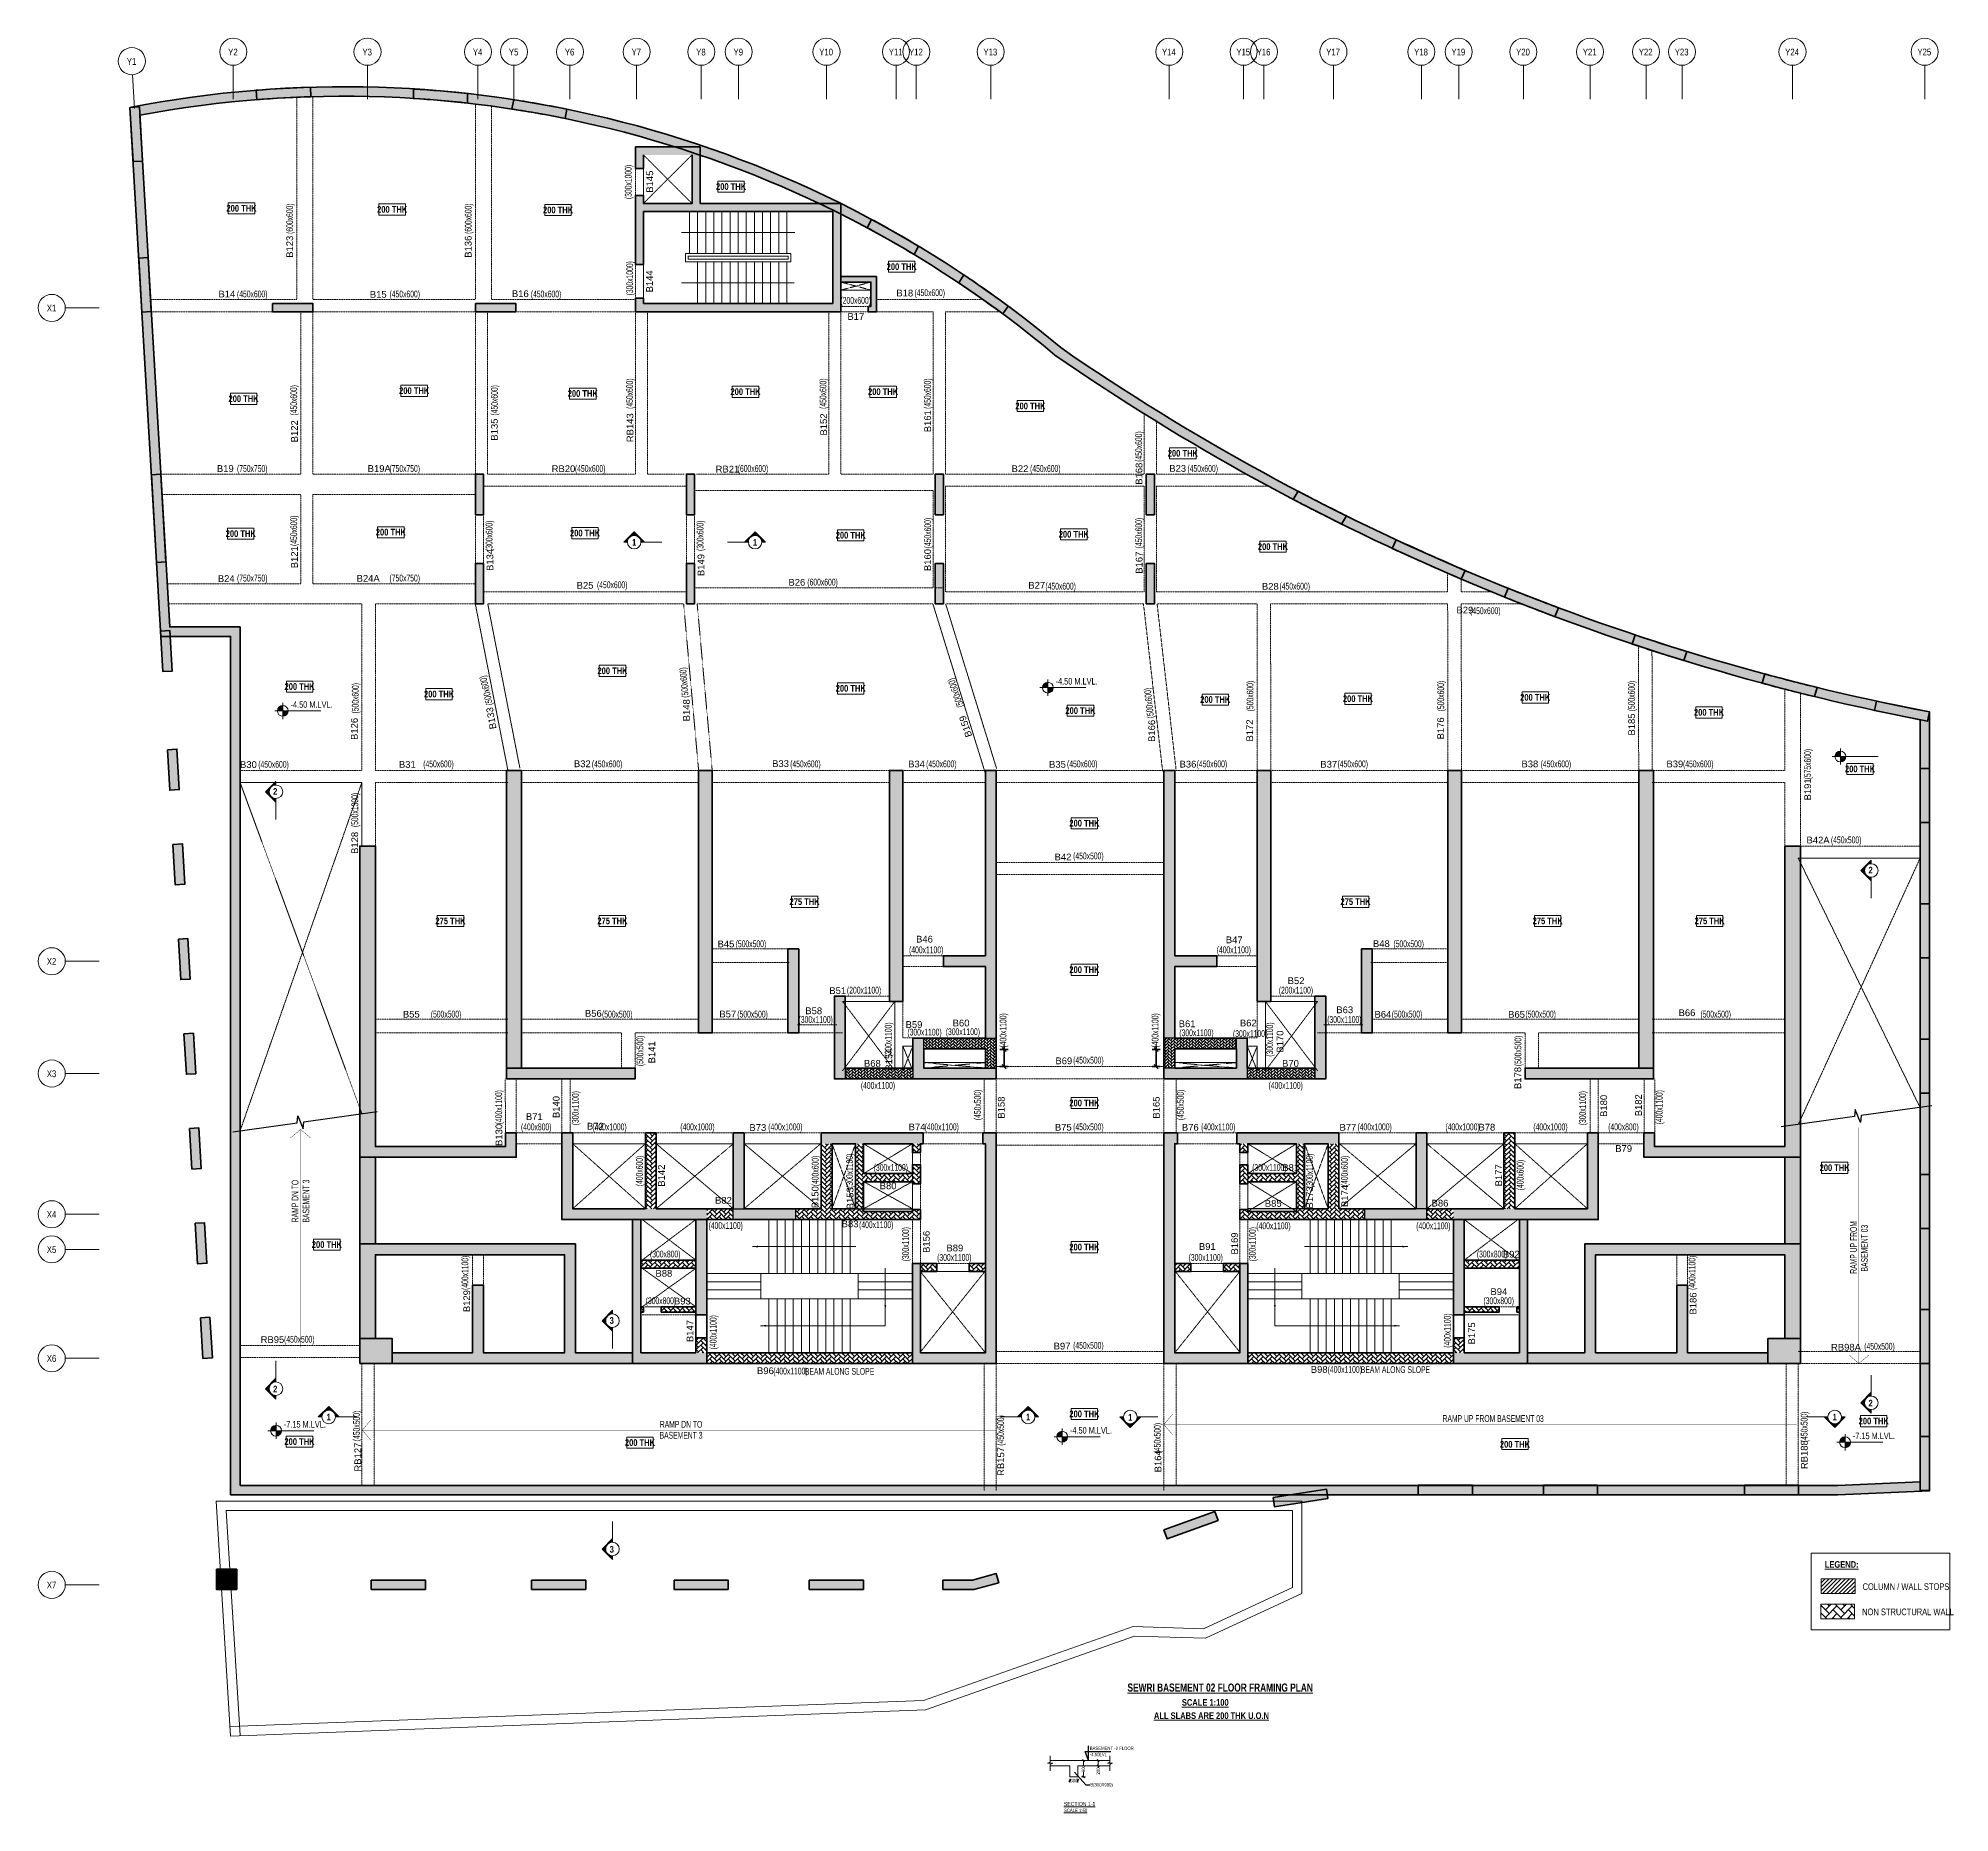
# Model space of a CAD drawing. Header units: millimetres. Extents: x 20 to 70682, y 101 to 65687.
import ezdxf
from ezdxf.enums import TextEntityAlignment as Align

# ---------------------------------------------------------------- set-up
doc = ezdxf.new("R2010")
doc.units = ezdxf.units.MM
for name, pattern in [('Grid Line', [2222.5, 1270, -317.4999999999999, 317.4999999999999, -317.4999999999999]), ('HIDDEN', [0.375, 0.25, -0.125]), ('HIDDEN2', [0.1875, 0.125, -0.0625])]:
    doc.linetypes.add(name, pattern=pattern)
for name, color, linetype, lineweight in [('A-ANNO-DIMS', 8, 'Continuous', 15), ('A-DETL-MISC', 35, 'Continuous', 15), ('A-FLOR-IDEN', 11, 'Continuous', 9), ('A-GRIDS', 8, 'Continuous', 9), ('A-HIDD-ABVE', 8, 'HIDDEN', 20), ('A-HIDD-BELW', 8, 'HIDDEN2', 20), ('G-____-____-DIMS', 7, 'Continuous', 9), ('G-____-____-TEXT', 6, 'Continuous', 9), ('G-ANNO-SYMB', 1, 'Continuous', 9), ('G-ANNO-TEXT', 231, 'Continuous', 9), ('S-BEAM', 7, 'Continuous', 18), ('S-BEAM-IDEN', 2, 'Continuous', 9), ('S-COL HATCH', 9, 'Continuous', 0), ('S-COLS', 5, 'Continuous', 35), ('S-GRIDS', 8, 'Continuous', 9), ('SEC TEXT', 50, 'Continuous', 5)]:
    doc.layers.add(name, color=color, linetype=linetype, lineweight=lineweight)
for name, color, linetype in [('Beam Nos', 7, 'Continuous'), ('changes', 7, 'Continuous'), ('dim', 8, 'Continuous'), ('SECTION LINE', 4, 'Continuous'), ('SUNK SLAB', 8, 'Continuous')]:
    doc.layers.add(name, color=color, linetype=linetype)
doc.styles.add('Arial Narrow', font='ARIALN.TTF', dxfattribs={"height": 399.9999999999996})
doc.styles.add('Dim.s & Anno.(Misc.)', font='ARIALN.TTF')
doc.styles.add('SC-BBS1', font='SansSerif')
doc.styles.add('sd', font='ARIALN.TTF')
doc.styles.add('SOBHA', font='swisscl.ttf')
doc.styles.add('Swis721 LtCn BT', font='swisscl.ttf', dxfattribs={"width": 0.9, "height": 233.3551617873649})
doc.styles.add('Swis721 LtCn BT_1', font='swisscl.ttf', dxfattribs={"height": 239.9999999999999})
doc.styles.add('Swis721 LtCn BT_2', font='swisscl.ttf', dxfattribs={"height": 244.9922958397534})
doc.styles.add('Swis721 LtCn BT_B', font='', dxfattribs={"width": 0.9, "height": 246.9183359013865})
doc.styles.get('Swis721 LtCn BT_B').set_extended_font_data('Swis721 LtCn BT', bold=True)
doc.dimstyles.new('A-GFC-100', dxfattribs={"dimscale": 100, "dimtxt": 1.75, "dimasz": 1.5, "dimexe": 1.5, "dimexo": 0, "dimgap": 1, "dimtad": 1, "dimdsep": 46, "dimtxsty": 'Dim.s & Anno.(Misc.)', "dimblk": 'ARCHTICK', "dimcen": 0, "dimdle": 1.5, "dimclrd": 256, "dimclre": 8, "dimclrt": 6, "dimazin": 2, "dimtfac": 1, "dimtix": 1, "dimtmove": 2, "dimatfit": 3, "dimfxl": 1, "dimtolj": 1, "dimlwd": -1, "dimlwe": 9, "dimarcsym": 0})
doc.dimstyles.new('S-100', dxfattribs={"dimscale": 100, "dimtxt": 2.5, "dimasz": 1.5, "dimexe": 1.5, "dimexo": 1.5, "dimgap": 0.1, "dimtad": 0, "dimdec": 0, "dimrnd": 0.0005, "dimzin": 0, "dimdsep": 46, "dimtxsty": 'SOBHA', "dimblk": 'OBLIQUE', "dimcen": 0.09, "dimclrd": 8, "dimclre": 8, "dimclrt": 6, "dimadec": 0, "dimazin": 0, "dimtfac": 1, "dimtdec": 0, "dimtofl": 0, "dimtmove": 0, "dimatfit": 3, "dimfxl": 1.5, "dimfxlon": 1, "dimtolj": 1, "dimtzin": 0, "dimlwd": -1, "dimlwe": -1, "dimarcsym": 0})
doc.dimstyles.new('S-50', dxfattribs={"dimscale": 50, "dimtxt": 2.5, "dimasz": 1.5, "dimexe": 1.5, "dimexo": 1.5, "dimgap": 0.1, "dimtad": 0, "dimdec": 0, "dimrnd": 0.0005, "dimzin": 0, "dimdsep": 46, "dimtxsty": 'SOBHA', "dimblk": 'OBLIQUE', "dimcen": 0.09, "dimclrd": 8, "dimclre": 8, "dimclrt": 6, "dimadec": 0, "dimazin": 0, "dimtfac": 1, "dimtdec": 0, "dimtofl": 0, "dimtmove": 0, "dimatfit": 3, "dimfxl": 1.5, "dimfxlon": 1, "dimtolj": 1, "dimtzin": 0, "dimlwd": -1, "dimlwe": -1, "dimarcsym": 0})
pattern_1 = [(45, (-31966103.1804494, 21022167.40844137), (0, 113.1370849898476), [240, -80]), (135, (-31966046.6119069, 21022223.97698387), (8.9e-15, 113.1370849898476), [240, -80])]
pattern_2 = [(45, (-31794446.85298591, 20735559.74809882), (0, 169.7056274847714), [360, -120]), (135, (-31794362.00017216, 20735644.60091257), (1.33e-14, 169.7056274847714), [360, -120])]
pattern_3 = [(45, (-31794446.85298591, 20683630.74809882), (0, 169.7056274847714), [360, -120]), (135, (-31794362.00017216, 20683715.60091257), (1.33e-14, 169.7056274847714), [360, -120])]
pattern_4 = [(45, (-31794446.85419369, 20735559.7480981), (0, 113.1370849898476), [240, -80]), (135, (-31794390.28565119, 20735616.3166406), (8.9e-15, 113.1370849898476), [240, -80])]

msp = doc.modelspace()

# ---------------------------------------------------------------- texts
at = {"layer": 'A-FLOR-IDEN', "color": 1, "char_height": 246.9183359013865, "width": 1154.999999999998, "attachment_point": 2, "line_spacing_factor": 0.9642671421142559, "style": 'Swis721 LtCn BT_B'}
for s, insert in [('200 THK', (25632.0585771358, 60329.35739499238)), ('200 THK', (25632.0585771358, 60329.35739499238)), ('200 THK', (7535.058577135798, 59525.85739499237)), ('200 THK', (7535.058577135798, 59525.85739499237)), ('200 THK', (13104.0585771358, 59484.85739499237)), ('200 THK', (13104.0585771358, 59484.85739499237)), ('200 THK', (19237.5585771358, 59463.85739499238)), ('200 THK', (19237.5585771358, 59463.85739499238)), ('200 THK', (31940.5585771358, 57369.85739499237)), ('200 THK', (31940.5585771358, 57369.85739499237)), ('200 THK', (7610.558577135797, 52488.35739499237)), ('200 THK', (7610.558577135797, 52488.35739499237)), ('200 THK', (13918.0585771358, 52785.35739499237)), ('200 THK', (13918.0585771358, 52785.35739499237)), ('200 THK', (20150.5585771358, 52680.85739499237)), ('200 THK', (20150.5585771358, 52680.85739499237)), ('200 THK', (26166.0585771358, 52747.98650793638)), ('200 THK', (26166.0585771358, 52747.98650793638)), ('200 THK', (31252.0585771358, 52747.98650793638)), ('200 THK', (31252.0585771358, 52747.98650793638)), ('200 THK', (36697.0585771358, 52219.85739499237)), ('200 THK', (36697.0585771358, 52219.85739499237)), ('200 THK', (42331.0585771358, 50470.85739499237)), ('200 THK', (42331.0585771358, 50470.85739499237)), ('200 THK', (7507.312845707533, 47500.99864569958)), ('200 THK', (7507.312845707533, 47500.99864569958)), ('200 THK', (13056.0585771358, 47555.35739499237)), ('200 THK', (13056.0585771358, 47555.35739499237)), ('200 THK', (20234.0585771358, 47521.35739499237)), ('200 THK', (20234.0585771358, 47521.35739499237)), ('200 THK', (30056.5585771358, 47443.35739499237)), ('200 THK', (30056.5585771358, 47443.35739499237)), ('200 THK', (38301.55857713581, 47478.85739499237)), ('200 THK', (38301.55857713581, 47478.85739499237)), ('200 THK', (45664.0585771358, 47021.35739499238)), ('200 THK', (45664.0585771358, 47021.35739499238)), ('200 THK', (21249.0585771358, 42431.85739499237)), ('200 THK', (21249.0585771358, 42431.85739499237)), ('200 THK', (9682.558577135798, 41850.35739499237)), ('200 THK', (9682.558577135798, 41850.35739499237)), ('200 THK', (30056.5585771358, 41783.35739499237)), ('200 THK', (30056.5585771358, 41783.35739499237)), ('200 THK', (14838.0585771358, 41570.35739499237)), ('200 THK', (14838.0585771358, 41570.35739499237)), ('200 THK', (43530.5585771358, 41369.85739499237)), ('200 THK', (43530.5585771358, 41369.85739499237)), ('200 THK', (48806.5585771358, 41400.85739499237)), ('200 THK', (48806.5585771358, 41400.85739499237)), ('200 THK', (55358.0585771358, 41449.35739499237)), ('200 THK', (55358.0585771358, 41449.35739499237)), ('200 THK', (38547.5585771358, 40960.85739499237)), ('200 THK', (38547.5585771358, 40960.85739499237)), ('200 THK', (61783.0585771358, 40893.85739499237)), ('200 THK', (61783.0585771358, 40893.85739499237)), ('200 THK', (67365.0585771358, 38804.85739499238)), ('200 THK', (67365.0585771358, 38804.85739499238)), ('200 THK', (38693.28535258457, 36799.13935809117)), ('275 THK', (28349.46454596952, 33898.89097826835)), ('275 THK', (48716.25935635402, 33898.89097826835)), ('275 THK', (15259.46454596951, 33188.89097826835)), ('275 THK', (21246.46454596951, 33188.89097826835)), ('275 THK', (55819.25935635402, 33188.89097826835)), ('275 THK', (61806.25935635402, 33188.89097826835)), ('200 THK', (38693.28535258457, 31384.85471563693)), ('200 THK', (38693.28535258457, 26459.06204997655)), ('200 THK', (66427.39321148083, 24065.43612075504)), ('200 THK', (10690.65850668832, 21225.13075592276)), ('200 THK', (38693.28535258457, 21131.65255130362)), ('200 THK', (38693.28535258457, 14966.31144282129)), ('200 THK', (67870.89321376815, 14702.93612075504)), ('200 THK', (9677.798327468929, 13943.69361170288)), ('200 THK', (22265.43213210314, 13906.90614485647, -1.0246935e-09)), ('200 THK', (54610.00821400865, 13842.82568447571))]:
    msp.add_mtext(s, dxfattribs=dict(at, insert=insert))
at = {"layer": 'Beam Nos', "color": 3, "style": 'SC-BBS1'}
for s, rotation, p in [('B145', 90, (22825.66978278815, 60386.64085674938, -1.2247974e-09)), ('B123', 90, (9516.656523213383, 57979.60551586282)), ('B136', 90, (16114.18911254838, 57981.94457255211, -1.5490163e-09)), ('B144', 90, (22815.8332254371, 56700.98527691792)), ('B135', 90, (17081.82194890514, 51222.8105273759, -1.5490163e-09)), ('RB143', 90, (22096.13942899987, 51291.66563879605)), ('B152', 90, (29251.71467712953, 51410.90983159747, -1.2247974e-09)), ('B161', 90, (33098.00855317399, 51532.88791520427, -1.6329359e-09)), ('B122', 90, (9691.968351469039, 51159.06045401375)), ('B168', 90, (40909.50672068506, 49591.10514723044, -1.6051699e-09)), ('B121', 90, (9691.968351469039, 46505.48176390212)), ('B134', 90, (16917.31262775942, 46406.83750517573, -1.5490163e-09)), ('B160', 90, (33098.00855317399, 46401.32024801429, -1.6329359e-09)), ('B167', 90, (40916.11153134018, 46303.25621580239, -1.6051699e-09)), ('B149', 90, (24717.79888778239, 46216.2613437986, -1.2247974e-09)), ('B148', 90, (24181.5377463071, 40849.67490707617, -1.2247974e-09)), ('B126', 90, (11907.86395524501, 40160.84195463266)), ('B133', 99.96377061939121, (16965.16535899102, 40587.36558199581, -1.5490163e-09)), ('B159', 108.4242155935854, (34487.80695251435, 40312.61434597056, -1.6329359e-09)), ('B166', 90, (41382.16302231014, 40087.46620910149, -1.6051699e-09)), ('B172', 90, (45003.47504143476, 40101.66458422597)), ('B176', 90, (52061.68348810509, 40179.76436410751, -2.2811829e-09)), ('B185', 90, (59120.97356433854, 40322.56756517198)), ('B191', 90, (65627.33557739541, 37922.59296619799, 1.3290807e-09)), ('B128', 90, (11919.77302368044, 35947.4596616691)), ('B170', 90, (46125.30028918072, 28604.43152861577)), ('B141', 90, (22902.02788123548, 28205.72371779661, -1.0429421e-09)), ('B154', 90, (31663.47315401643, 27940.90768765193, -1.2247974e-09)), ('B178', 90, (54913.10444414675, 27258.76943744626)), ('B140', 90, (19366.70514567628, 26184.95929750335, -1.0429421e-09)), ('B158', 90, (35820.8135455294, 26164.03174142074, -1.9624459e-09)), ('B165', 90, (41550.03496333271, 26163.82160423976, -2.6683489e-09)), ('B180', 90, (58090.27757633537, 26227.42088526022)), ('B182', 90, (59375.66707200244, 26250.61583646666)), ('B130', 90, (17249.34096502572, 25153.27237696108, -2.3627909e-09)), ('B142', 90, (23258.3813348642, 23648.05214592721, -1.0429421e-09)), ('B177', 90, (54208.19041450753, 23660.77243253123)), ('B150', 90, (28937.34139228299, 22852.79173294734)), ('B153', 90, (30230.00863919467, 22810.94865479227, -1.2247974e-09)), ('B173', 90, (47219.12695600897, 22842.03914347198)), ('B174', 90, (48517.66165338143, 22896.67504955362)), ('B156', 90, (33050.87726625487, 21200.88736983296, -1.2247974e-09)), ('B169', 90, (44444.01991631895, 21141.35372174065, -1.6051699e-09)), ('B129', 90, (16059.84651313036, 19010.89325675648, -1.6287245e-09)), ('B186', 90, (61393.82269787476, 18923.33115180116, 1.3290807e-09)), ('B147', 90, (24311.45333268553, 17904.50400966685, -1.2247974e-09)), ('B175', 90, (53209.75042409137, 17817.42141689267)), ('RB127', 90, (12033.90299052432, 13245.12890574988)), ('RB157', 90, (35801.60948675558, 13083.7986921994, -1.9624459e-09)), ('B164', 90, (41613.27067593917, 13089.68557025026, -1.6051699e-09)), ('RB188', 90, (65501.94741306886, 13334.8080959795, 1.3290807e-09))]:
    msp.add_text(s, height=250, rotation=rotation, dxfattribs=at).set_placement(p, align=Align.BOTTOM_CENTER)
for s, p in [('B14', (6992.152422737923, 56033.05102081503, -1.2247974e-09)), ('B15', (12588.65242273792, 56020.55102081504, -1.2247974e-09)), ('B16', (17840.15242273792, 56045.05102081503, -1.2247974e-09)), ('B18', (32052.74114594296, 56068.59843387361, -1.2247974e-09)), ('B17', (30242.65242273792, 55203.55102081503, -1.2247974e-09)), ('B19', (6935.652422737923, 49583.05763193126, -1.2255848e-09)), ('B19A', (12624.8693348734, 49583.05763193126, -1.2255848e-09)), ('RB20', (19436.20275563061, 49576.18472456839)), ('RB21', (25497.01884193033, 49561.74150927644)), ('B22', (36311.20099192172, 49576.18472456466)), ('B23', (42140.9127966544, 49586.91499343421)), ('B24', (6971.200991921719, 45515.68472456839)), ('B24A', (12217.04857073038, 45524.39072980638)), ('B25', (20234.54600776046, 45266.17646518256)), ('B26', (28062.71452896357, 45377.69406008254)), ('B27', (36931.66789671838, 45268.70608587097)), ('B28', (45564.82027351171, 45228.73781791608)), ('B29', (52757.86287993252, 44351.66259733867)), ('B30', (7790.458741866645, 38642.50030462723)), ('B31', (13664.58798644006, 38647.26090773475)), ('B32', (20133.48720086425, 38670.73481043335)), ('B33', (27460.24288333267, 38675.96169222798)), ('B34', (32488.51493415296, 38662.54673799034)), ('B35', (37696.47253967881, 38649.99453537073)), ('B36', (42521.05836420565, 38657.91203363519)), ('B37', (47725.58826340049, 38654.15953883808)), ('B38', (55158.51578024089, 38665.27752621752)), ('B39', (60518.58758520395, 38665.27752632927)), ('B42A', (65811.92040362267, 35849.77354763728)), ('B42', (37901.54805259839, 35226.18478883337)), ('B46', (32781.70099192172, 32189.11990046036)), ('B45', (25442.70099192172, 32011.61990046036)), ('B47', (44231.20099192172, 32164.11990046036)), ('B48', (49670.20099192172, 32022.61990046036)), ('B51', (29574.20099192172, 30286.11895791348)), ('B52', (46517.03634239793, 30652.48756327015)), ('B55', (13810.80368435069, 29414.82152280491)), ('B56', (20540.68323723286, 29444.42095121648)), ('B57', (25510.06582549274, 29421.29595675972, -1.4782759e-09)), ('B58', (28687.3700248456, 29541.38910825458)), ('B63', (48317.04054084852, 29578.20538782608)), ('B64', (49726.92846707687, 29410.53789875563)), ('B65', (54667.11283329561, 29409.0473133577)), ('B66', (60967.37996142045, 29469.00342696067, 1.0612287e-09)), ('B59', (32393.34289775103, 29033.46758971643)), ('B60', (34133.88991447971, 29088.53749258723)), ('B61', (42490.33291081026, 29060.71163985413)), ('B62', (44749.70496248886, 29088.98190611508)), ('B68', (30854.53074859515, 27597.06749356073)), ('B69', (37931.03074859515, 27692.06749356072)), ('B70', (46311.03074859515, 27597.06749356073)), ('B71', (18357.15190247878, 25628.34732537251)), ('B72', (20617.38593958005, 25276.23404985201)), ('B73', (26621.70099192172, 25226.18921565916)), ('B74', (32508.25536718279, 25250.36790870782)), ('B75', (37912.70099192173, 25237.11883584689)), ('B76', (42608.20099192172, 25233.61883584689)), ('B77', (48433.20099191799, 25233.61883585062)), ('B78', (53569.53358260229, 25239.56182644796)), ('B79', (58626.700991918, 24450.20714641269)), ('B81', (46317.37121893897, 23747.27628000733)), ('B80', (31436.70099192172, 23071.27752621379)), ('B82', (25349.91118175223, 22535.98856460583)), ('B85', (45672.70099192172, 22422.27752621379)), ('B86', (51837.37610288024, 22431.77353019174)), ('B83', (30031.34769780248, 21665.90147979092)), ('B89', (33904.0783402665, 20775.05021110456)), ('B91', (43235.07818801388, 20829.95260490756, 2.1505944e-09)), ('B92', (54473.6351831077, 20544.80734671187, 2.1505944e-09)), ('B88', (23147.67715162843, 19837.32818606775)), ('B93', (23830.57818801015, 18811.5334534524, 2.1505944e-09)), ('B94', (54012.68969619706, 19161.16150398832, 2.1505944e-09)), ('RB95', (8677.799045891163, 17389.4161755247, 2.8882429e-09)), ('B97', (37866.37342570782, 17148.17160014715, 2.8882429e-09)), ('RB98A', (66844.14580539674, 17106.08577389922, 3.6256988e-09)), ('B96', (26900.88998355031, 16237.29789507296, 2.8882429e-09)), ('B98', (47372.33209015116, 16285.21134436782, 3.6256988e-09))]:
    msp.add_text(s, height=250, dxfattribs=at).set_placement(p, align=Align.BOTTOM_CENTER)
at = {"layer": 'dim', "color": 6, "char_height": 125, "attachment_point": 1, "style": 'SOBHA'}
for s, insert in [('\\A1;-4.50LVL', (38891.71542185977, 2315.217864214444)), ('\\A1;BASEMENT -2 FLOOR', (38891.71542185977, 2543.774956702256)), ('\\A1; B(300X900) ', (38864.10293946475, 1197.783940273339))]:
    msp.add_mtext(s, dxfattribs=dict(at, insert=insert))
at = {"layer": 'G-____-____-DIMS', "char_height": 239.9999999999999, "width": 1683.880654475457, "attachment_point": 1, "line_spacing_factor": 0.970125592708619, "style": 'Swis721 LtCn BT_1'}
for s, insert in [('-4.50 M.LVL.', (37627.66934140086, 42039.94614915457)), ('-4.50 M.LVL.', (9346.913772032258, 41181.51230160426)), ('-7.15 M.LVL.', (9096.447586704639, 14577.97924296465)), ('-4.50 M.LVL.', (38156.57209540218, 14354.71205487382)), ('-7.15 M.LVL.', (67096.21309157893, 14150.06222056877))]:
    msp.add_mtext(s, dxfattribs=dict(at, insert=insert))
at = {"layer": 'G-____-____-TEXT', "color": 5, "insert": (36612.71479521379, 14846.00632208493), "char_height": 246.9183359013865, "width": 329.9999999999996, "attachment_point": 2, "line_spacing_factor": 0.9642671421142559, "style": 'Swis721 LtCn BT_B'}
msp.add_mtext('1', dxfattribs=at)
at = {"layer": 'G-ANNO-SYMB', "color": 5, "char_height": 246.9183359013865, "width": 329.9999999999996, "line_spacing_factor": 0.9642671421142559, "style": 'Swis721 LtCn BT_B'}
for s, insert, attachment_point in [('1', (22048.70624769538, 47176.65889919083, -1.3508411e-09), 2), ('1', (26520.09117244243, 47176.65889919083, -1.3508411e-09), 2), ('2', (8780.67283754855, 37972.62281140219), 2), ('2', (67754.67283754855, 35063.6228114022), 2), ('3', (21222.07232752874, 18420.89897511806), 2), ('2', (8780.67283754855, 15637.81776879262), 8), ('1', (10759.04638763949, 14846.00632208493), 2), ('1', (66430.34682055993, 14846.00632208493), 2), ('2', (67754.67283754855, 15116.81776879262), 8), ('1', (40387.04638763949, 14589.61372201051), 8), ('3', (21222.07232752874, 9710.634732059205), 8)]:
    msp.add_mtext(s, dxfattribs=dict(at, insert=insert, attachment_point=attachment_point))
at = {"layer": 'G-ANNO-TEXT', "color": 7, "char_height": 244.9922958397534, "attachment_point": 1, "line_spacing_factor": 0.9718478586403113, "style": 'Swis721 LtCn BT_2'}
for s, insert, width in [('\\fSwis721 LtCn BT|b1|i0|c0|p34|;\\LLEGEND:', (66063.2024644284, 9400.55896961596), 1299), ('COLUMN / WALL STOPS', (67459.10423178658, 8581.550881891513), 3845.238102011382), ('NON STRUCTURAL WALL', (67442.52158992797, 7648.663001406008), 3845.238102011382)]:
    msp.add_mtext(s, dxfattribs=dict(at, insert=insert, width=width))
at = {"layer": 'G-ANNO-TEXT', "color": 6, "insert": (40286.12323970779, 4877.763675387019), "char_height": 300, "width": 6923.659502614289, "attachment_point": 1, "line_spacing_factor": 0.9718478586403113, "style": 'Swis721 LtCn BT_2'}
msp.add_mtext('{\\fSwis721 LtCn BT|b1|i0|c0|p34;\\LSEWRI BASEMENT 02 FLOOR FRAMING PLAN }', dxfattribs=at)
at = {"layer": 'G-ANNO-TEXT', "color": 1, "char_height": 244.9922958397534, "attachment_point": 1, "line_spacing_factor": 0.9718478586403113, "style": 'Swis721 LtCn BT_2'}
for s, insert, width in [('{\\fSwis721 LtCn BT|b1|i0|c0|p34;\\LSCALE 1:100}', (42297.2940726994, 4300.71662542876), 1551.037292950693), ('{\\fSwis721 LtCn BT|b1|i0|c0|p34;\\LALL SLABS ARE 200 THK U.O.N}', (41263.03616965621, 3811.730481735433), 3728.693422573189)]:
    msp.add_mtext(s, dxfattribs=dict(at, insert=insert, width=width))
at = {"layer": 'S-BEAM-IDEN', "style": 'Swis721 LtCn BT', "width": 0.8}
for s, rotation, p in [('(300x1000)', 90.00000000000031, (21955.93616571709, 59741.60711843055, -1.3970702e-09)), ('(600x600)', 90.00000000000031, (9439.224531382915, 58454.73024921399)), ('(600x600)', 90.00000000000031, (16041.58909484431, 58454.73024921771, -1.221276e-09)), ('(300x1000)', 90.00000000000031, (22009.72386117339, 56181.42717435863, -1.4005917e-09)), ('(450x600)', 359.9999999999997, (7368.536390353587, 56109.89215970318)), ('(450x600)', 359.9999999999997, (13006.18229394465, 56109.89215970318)), ('(450x600)', 359.9999999999997, (18228.65273291304, 56109.89215970318)), ('(200x600)', 359.9999999999997, (29675.76524790063, 55872.69105657469, -0.0436578448751945)), ('(450x600)', 359.9999999999997, (32413.32635508537, 56158.06529910024, -1.640928e-09)), ('(450x600)', 90.00000000000031, (9589.6432881771, 51741.38925528433, -1.221276e-09)), ('(450x600)', 90.00000000000031, (17008.36369395315, 51740.21956766304)), ('(450x600)', 90.00000000000031, (22006.22396463215, 51987.31783274467, -1.456898e-09)), ('(450x600)', 90.00000000000031, (29156.22396510899, 51987.31783274467, -1.456898e-09)), ('(450x600)', 90.00000000000031, (33016.87692608372, 51987.31787219178, -1.2847592e-09)), ('(450x600)', 90.00000000000031, (40823.87692529768, 50031.20680870395, -1.3257795e-09)), ('(750x750)', 359.9999999999997, (7368.536390357313, 49659.89877081941)), ('(750x750)', 359.9999999999997, (13006.18229394838, 49659.89877081941)), ('(450x600)', 359.9999999999997, (19860.42145856901, 49659.89877081941)), ('(600x600)', 359.9999999999997, (25878.38217663452, 49659.89877081569)), ('(450x600)', 359.9999999999997, (36684.59593572155, 49659.89877081941)), ('(450x600)', 359.9999999999997, (42502.75113817364, 49659.89877081941)), ('(450x600)', 90.00000000000031, (9589.6432881771, 46920.58806170802, -1.221276e-09)), ('(300x600)', 90.00000000000031, (16810.96153883695, 46734.89041102584)), ('(300x600)', 90.00000000000031, (24610.96153788328, 46734.89043200667, -1.3080283e-09)), ('(450x600)', 90.00000000000031, (33023.87692608371, 46834.39045680594, -1.2847592e-09)), ('(450x600)', 90.00000000000031, (40823.87692543179, 46834.39045680594, -1.2847592e-09)), ('(750x750)', 359.9999999999997, (7368.536390364763, 45609.90810634103)), ('(750x750)', 359.9999999999997, (13006.18229395583, 45609.90810634103)), ('(450x600)', 359.9999999999997, (20675.41344942212, 45362.59007492196)), ('(600x600)', 359.9999999999997, (28450.38217663452, 45459.90810633357)), ('(450x600)', 359.9999999999997, (37251.34316817731, 45309.90810633357)), ('(450x600)', 359.9999999999997, (45904.34316818103, 45309.90810633357)), ('(450x600)', 359.9999999999997, (52949.34316818103, 44402.90810633357)), ('(500x600)', 103.0639541273866, (16826.84507336154, 41054.74352170434)), ('(500x600)', 95.07955632983261, (24066.8966659686, 41323.25152348633, -1.4466135e-09)), ('(500x600)', 109.1773419647608, (34234.74437682763, 40998.57254463714, -2.3782459e-09)), ('(500x600)', 90.00000000000031, (44940.14041023389, 40810.59152813535)), ('(500x600)', 90.00000000000031, (51990.15288357869, 40810.60086603741, -1.4458071e-09)), ('(500x600)', 90.00000000000031, (59040.13718967572, 40810.59894939046)), ('(500x600)', 89.99999999999969, (11865.32551003307, 40729.22027327772)), ('(500x600)', 96.2612320463146, (41265.27025762632, 40567.47449631523, -2.4127539e-09)), ('(450x600)', 359.9999999999997, (8155.341672108169, 38725.66398737486)), ('(575x600)', 90.00000000000033, (65550.14595036641, 38293.66501254868)), ('(500x1300)', 89.99999999999969, (11847.99381038233, 36529.42025721352)), ('(500x500)', 359.9999999999997, (25803.26084071457, 32093.26483798679, -1.0436026e-09)), ('(400x1100)', 359.9999999999996, (32211.77326554864, 31868.69885106292, -1.550137e-09)), ('(200x1100)', 359.9999999999996, (29915.66077337101, 30378.69885201659, -1.550137e-09)), ('(500x500)', 359.9999999999997, (14532.17067568808, 29493.26982117351)), ('(500x500)', 359.9999999999997, (20862.17067568809, 29493.26982117351)), ('(500x500)', 359.9999999999997, (25863.59577319085, 29493.26982117351)), ('(500x500)', 359.9999999999997, (54995.17067568809, 29493.26982117351)), ('(500x500)', 359.9999999999997, (61466.17067568809, 29493.26982117351)), ('(300x1100)', 359.9999999999997, (28126.36563358515, 29293.26982117351)), ('(300x1100)', 89.99999999999969, (31567.48267586961, 28046.25061754789, -1.550137e-09)), ('(300x1100)', 359.9999999999996, (32149.94401407674, 28828.69885130133, -1.550137e-09)), ('(300x1100)', 359.9999999999996, (33567.33834986076, 28842.85444842559, -1.550137e-09)), ('(300x1100)', 359.9999999999996, (44184.51933144464, 28775.40421057399, -1.550137e-09)), ('(300x1100)', 90.00000000000033, (45664.90668526351, 28046.25061754789, -1.550137e-09)), ('(500x500)', 89.99999999999969, (22388.07225501224, 27695.23303552996)), ('(500x500)', 90.00000000000033, (54844.31710612089, 27695.23303552996)), ('(400x1100)', 359.9999999999996, (30428.53778488249, 26858.84360025358, -1.550137e-09)), ('(400x1100)', 359.9999999999996, (45501.01854435414, 26858.84360025358, -1.550137e-09)), ('(400x1100)', 89.99999999999969, (17167.32467232704, 25544.5592957167)), ('(300x1100)', 89.99999999999969, (19999.57225501224, 25509.08559122961)), ('(450x500)', 89.99999999999969, (34867.48267920748, 25699.34225626942, -1.1419985e-09)), ('(450x500)', 90.00000000000033, (42364.90788978398, 25699.34225626942, -1.1419985e-09)), ('(300x1100)', 90.00000000000033, (57232.81710612088, 25509.08559122961)), ('(400x1100)', 90.00000000000033, (60065.06468880608, 25544.5592957167)), ('(400x800)', 359.9999999999997, (17864.49780717551, 25325.97435325291)), ('(400x1000)', 359.9999999999997, (20506.23282022461, 25325.97435325291)), ('(400x1000)', 359.9999999999997, (23756.23282022461, 25325.97435325291)), ('(400x1000)', 359.9999999999997, (27006.23282022461, 25325.97435325291)), ('(400x1100)', 359.9999999999997, (32786.25291938767, 25325.97435325291)), ('(450x500)', 359.9999999999997, (38276.67078215688, 25325.97435301822)), ('(400x600)', 89.99999999999969, (22367.48820548564, 23258.01889537554)), ('(400x600)', 89.99999999999969, (28867.48820548564, 23258.01889537554)), ('(300x1100)', 89.99999999999969, (30137.48820548564, 23195.37145107519)), ('(300x1100)', 359.9999999999997, (30903.92530646234, 23826.68439305853)), ('(300x1100)', 89.99999999999969, (47139.50091207459, 23195.37145107519)), ('(400x600)', 89.99999999999969, (48430.06119393244, 23258.01889537554, -1.5527283e-09)), ('(400x600)', 89.99999999999969, (54927.36991631671, 23106.35402424913, -1.5527283e-09)), ('RAMP DN TO', 90.00000000000031, (9639.138966691342, 21922.78026915249)), ('BASEMENT 3', 90.00000000000031, (10044.07557445824, 21914.65445001703)), ('(400x1100)', 359.9999999999997, (24799.20474027529, 21680.59767594095)), ('(400x1100)', 359.9999999999997, (30365.1327772966, 21709.43265004735)), ('(400x1100)', 359.9999999999997, (45049.53574582621, 21670.24286040198)), ('(400x1100)', 359.9999999999997, (50959.25292699471, 21670.24286040198)), ('(300x1100)', 89.99999999999969, (32205.99380455971, 20481.7240255801, -1.550137e-09)), ('(300x1100)', 90.00000000000033, (45026.39555657342, 20481.7240255801, -1.550137e-09)), ('RAMP UP FROM', 90.00000000000031, (67247.5999480082, 20022.97385027539)), ('BASEMENT 03', 90.00000000000031, (67652.5365557751, 20107.04986600485)), ('(300x800)', 359.9999999999997, (22633.99374098018, 20625.98593639117)), ('(300x1100)', 359.9999999999997, (33250.00965840802, 20500.77326602023)), ('(300x800)', 359.9999999999997, (53199.99374098018, 20625.98593639117)), ('(400x1100)', 89.99999999999969, (15918.96431933403, 19424.64188207965)), ('(400x1100)', 90.00000000000033, (61279.42624737009, 19424.64188207965)), ('(300x800)', 359.9999999999997, (22475.98077957019, 18900.77478403132)), ('(450x500)', 359.9999999999997, (9107.553572413173, 17475.66105331387)), ('(400x1100)', 90.00000000000031, (25094.03052817717, 17227.42717346828)), ('(400x1100)', 90.00000000000031, (52232.69660409972, 17289.92717346828)), ('(450x500)', 359.9999999999997, (38276.67078215688, 17250.77409182396)), ('(400x1100)', 359.9999999999997, (27194.68724021747, 16301.1999143241, 2.9670624e-09)), ('BEAM ALONG SLOPE', 359.9999999999997, (28360.25548825472, 16290.11636302154)), ('(400x1100)', 359.9999999999997, (47684.57087579801, 16361.75816694182, 2.9670624e-09)), ('BEAM ALONG SLOPE', 359.9999999999997, (48910.25821020513, 16354.64426400047)), ('(450x500)', 89.99999999999969, (11909.71549328103, 13832.10974715557)), ('(450x500)', 89.99999999999969, (35720.43032557205, 13666.16641499381)), ('(450x500)', 90.00000000000033, (41511.95903413057, 13382.44894918334)), ('(450x500)', 90.00000000000033, (65423.89263561427, 13797.90220017638))]:
    msp.add_text(s, height=250, rotation=rotation, dxfattribs=at).set_placement(p)
for s, p in [('(450x600)', (14252.48754505872, 38741.54299649131)), ('(450x600)', (20484.57379004046, 38741.54299649131)), ('(450x600)', (27815.88180317417, 38741.54299649131)), ('(450x600)', (32841.03976056412, 38741.54299649131)), ('(450x600)', (38050.40019421712, 38741.54299649131)), ('(450x600)', (42842.3090079619, 38741.54299649131)), ('(450x600)', (48049.32918094531, 38741.54299649131)), ('(450x600)', (55557.63015599608, 38741.54299649131)), ('(450x600)', (60821.62647523046, 38741.54299649131)), ('(450x500)', (66289.15975555837, 35933.92716275435)), ('(450x500)', (38276.67078215688, 35341.53268239182)), ('(400x1100)', (43582.91404228717, 31868.69885106292, -1.550137e-09)), ('(500x500)', (50116.72256358028, 32093.26483798679, -1.0436026e-09)), ('(200x1100)', (45879.0265344648, 30378.69885201659, -1.550137e-09)), ('(500x500)', (50056.38763110399, 29493.26982117351)), ('(300x1100)', (42202.69354562148, 28804.93163751345, -1.550137e-09)), ('(300x1100)', (47668.32288210898, 29293.26982117351)), ('(450x500)', (38276.67078215688, 27791.53749532159)), ('(400x1100)', (43008.43438844815, 25325.97435325291)), ('(400x1000)', (48788.4544876112, 25325.97435325291)), ('(400x1000)', (52038.4544876112, 25325.97435325291)), ('(400x1000)', (55288.45448761121, 25325.97435325291)), ('(400x800)', (58055.484389261, 25325.97435325291)), ('(300x1100)', (44896.14697916865, 23826.68439305853)), ('(300x1100)', (42544.6776494278, 20500.77326602023)), ('(300x800)', (53444.00191062375, 18900.77478403132)), ('(450x500)', (67519.96953310132, 17217.4182107104)), ('BASEMENT 3', (22989.77453679651, 13928.238650213, -1.0837132e-09)), ('RAMP DN TO', (22997.90035593197, 14333.17525797989, -1.0837132e-09)), ('RAMP UP FROM BASEMENT 03', (51932.46805154964, 14546.5415228745))]:
    msp.add_text(s, height=250, dxfattribs=at).set_placement(p)
at = {"layer": 'SEC TEXT', "color": 1, "linetype": 'ByBlock', "insert": (37936.47217307672, 500.6571955969575), "char_height": 150, "width": 1170.105911381129, "attachment_point": 1, "rotation": 0.010721049181483191, "style": 'sd'}
msp.add_mtext('{\\fSwis721 LtCn BT|b0|i0|c0|p34;\\LSECTION 1-1\\P\\H0.83333x;SCALE 1:50}', dxfattribs=at)

# ---------------------------------------------------------------- blocks, each defined once
blk = doc.blocks.new('_ARCHTICK')
at = {"color": 0, "linetype": 'ByBlock', "const_width": 0.15}
blk.add_lwpolyline([(-0.5, -0.5), (0.5, 0.5)], dxfattribs=at)
blk = doc.blocks.new('A$C31bf04c8')
at = {"layer": 'S-COL HATCH', "transparency": 33554687}
h = blk.add_hatch(color=256, dxfattribs=at)
h.dxf.hatch_style = 1
edge = h.paths.add_edge_path()
edge.add_line((-12645.22190790623, -10575.19985628128), (46759.53647775203, -10575.19985628128))
edge.add_line((46759.53647775203, -10575.19985628128), (50154.77851886302, -10425.00601053238))
edge.add_line((50154.77851886302, -10425.00601053238), (50154.77851886302, 18362.28214049339))
edge.add_arc((65982.97857690603, 101150.6081447527), 84287.8332837242, 235.3318360843077, 259.1763076908551, ccw=False)
edge.add_arc((-8446.611141368747, 268.2098512127995), 41199.68046838963, 49.9961516128636, 101.0852321286915)
edge.add_line((-16368.03390341252, 40699.19712734222), (-15227.48269014805, 21150.0005850792))
edge.add_line((-15227.48269014805, 21150.0005850792), (-12645.22190790623, 21150.00058484077))
edge.add_line((-12645.22190790623, 21150.00058484077), (-12645.22190790623, -10575.19985628128))
edge = h.paths.add_edge_path(flags=16)
edge.add_line((-12295.22190838307, -10225.19985580444), (46751.79886502772, -10225.19985580444))
edge.add_line((46751.79886502772, -10225.19985580444), (49804.77851838618, -10090.14652299881))
edge.add_line((49804.77851838618, -10090.14652299881), (49804.77851838618, 18073.36296987534))
edge.add_arc((65982.9785742499, 101150.6081398986), 84637.83327854906, 235.3207608542366, 258.9803174311657, ccw=False)
edge.add_arc((-8446.611140910538, 268.2098531685769), 40849.68046623029, 49.97334944151059, 100.6567920093794)
edge.add_line((-16000.76089220494, 40413.33677697181), (-14897.30743341893, 21500.00058507919))
edge.add_line((-14897.30743341893, 21500.00058507919), (-12295.22190838307, 21500.00058460236))
edge.add_line((-12295.22190838307, 21500.00058460236), (-12295.22190838307, -10225.19985580444))
h = blk.add_hatch(color=256, dxfattribs=at)
h.dxf.hatch_style = 1
h.paths.add_polyline_path([(-9680.507208030673, 41099.25634849444), (-9699.67745225504, 41448.83023893833, 0.011850094801779), (-11696.67691299319, 41339.31694778055), (-11677.5066617839, 40989.74305733666, -0.0119492284188127)])
h = blk.add_hatch(color=256, dxfattribs=at)
h.dxf.hatch_style = 1
h.paths.add_polyline_path([(-3886.379517793655, 40862.68513311073), (-3886.37951593101, 41214.73544520885, 0.0118917816617123), (-5886.37951593101, 41382.61749047413), (-5886.37951593101, 41031.98205364495, -0.0119919745653029)])
h = blk.add_hatch(color=256, dxfattribs=at)
h.dxf.hatch_style = 1
h.paths.add_polyline_path([(-282.2607116214931, 40293.69900645315), (-212.526349119842, 40636.68168668821, 0.0118113912016586), (-2181.819570951164, 40988.96906228736), (-2251.632284607739, 40645.60098743066, -0.0119099033513172)])
h = blk.add_hatch(color=256, dxfattribs=at)
h.dxf.hatch_style = 1
h.paths.add_polyline_path([(-16018.62856588885, 40719.59102217108), (-16368.03440779075, 40699.20577195286), (-16251.54726236686, 38702.60096753762), (-15902.14142139628, 38722.9862177521)])
h = blk.add_hatch(color=256, dxfattribs=at)
h.dxf.hatch_style = 1
h.paths.add_polyline_path([(3425.353111915291, 39251.15887107328), (2314.552913472057, 39251.15887107328), (2314.552825734019, 38451.158669848), (2614.552662178874, 38451.158669848), (2614.552662178874, 38951.15887107328), (3425.353111915291, 38951.15887107328)], flags=17)
h.paths.add_polyline_path([(3725.35311191529, 39251.15887107328), (3425.353111915291, 39251.15887107328), (3425.353111915291, 38951.15887107328), (3725.35311191529, 38951.15887107328)], flags=17)
h.paths.add_polyline_path([(3763.891615465283, 39251.15887107328), (3725.35311191529, 39251.15887107328), (3725.35311191529, 38951.15887107328), (4414.552661702037, 38951.15887107328), (4414.552661702037, 37151.158669848), (2614.552662178874, 37151.158669848), (2614.552662178874, 37451.158669848), (2314.552741810679, 37451.158669848), (2314.552636906505, 34901.158669848), (2614.552661702037, 34901.158669848), (2614.552661702037, 36851.158669848), (9455.692081548274, 36851.158669848), (9455.692081548274, 37151.158669848), (9141.078686054794, 37151.158669848), (9136.835278585553, 37141.03068506718, 0.0001403111666475), (9115.549892831594, 37151.158669848), (4714.552661702037, 37151.158669848), (4714.552661702037, 39251.15887107328), (4610.311843480914, 39251.15887107328), (4539.36850810796, 38999.99560028687, 0.0048521537077584)])
h.paths.add_polyline_path([(9914.552662655711, 37151.158669848), (9455.692081548274, 37151.158669848), (9455.692081548274, 36851.158669848), (9614.552662178876, 36851.158669848), (9614.552662178876, 33451.15866960958), (9455.692081548274, 33451.15866960958), (9455.692081548274, 33151.15866960958), (9914.552662655711, 33151.15866960958)])
h.paths.add_polyline_path([(9455.692081548274, 33451.15866960958), (2614.552661702037, 33451.15866960958), (2614.552661702037, 33651.158669848), (2314.552662178874, 33651.158669848), (2314.552662178874, 33151.15866960958), (9455.692081548274, 33151.15866960958)])
h = blk.add_hatch(color=256, dxfattribs=at)
h.dxf.hatch_style = 1
h.paths.add_polyline_path([(11045.06363138184, 36565.69092820213), (10879.2401247248, 36257.46606785432, -0.0119099194119703), (12617.95104505121, 35267.9436985068), (12783.961324092, 35576.51572230086, 0.011811406777988)])
h = blk.add_hatch(color=256, dxfattribs=at)
h.dxf.hatch_style = 1
h.paths.add_polyline_path([(-15694.00020724535, 35156.51154147834), (-16043.40604635328, 35136.12629126385), (-15926.91890232637, 33139.5214866139), (-15577.51306321844, 33159.90673683211)])
h = blk.add_hatch(color=256, dxfattribs=at)
h.dxf.hatch_style = 1
h.paths.add_polyline_path([(11224.5519891493, 34450.01884901524), (9914.55266494304, 34449.99286655709), (9914.555183216931, 34249.98979169875), (11024.55202298984, 34250.01180731505), (11024.58985687792, 33349.99286634475), (10924.57314150035, 33350.01290975884), (10924.57708794996, 33151.1586724706), (11224.57777387276, 33149.98890175298), (11224.55198914557, 33349.99286634848)])
h = blk.add_hatch(color=256, dxfattribs=at)
h.dxf.hatch_style = 1
h.paths.add_polyline_path([(14461.53178168461, 34512.18325436115), (14266.69796415418, 34221.42599554732, -0.0119099194350363), (15901.64477842674, 33068.50834618509), (16096.69803826883, 33359.5930983685, 0.0118114067623344)])
h = blk.add_hatch(color=256, dxfattribs=at)
h.dxf.hatch_style = 1
h.paths.add_polyline_path([(-11101.74020648375, 33451.15858155862), (-11101.74020555243, 33151.15858174488), (-9601.740205552429, 33151.15858663246), (-9601.740206483752, 33451.15858574584)])
h = blk.add_hatch(color=256, dxfattribs=at)
h.dxf.hatch_style = 1
h.paths.add_polyline_path([(-3599.794399350882, 33451.15860553831), (-3599.79439841956, 33151.1586064212), (-2099.794398419559, 33151.15860944986), (-2099.794399350882, 33451.15860949829)])
h = blk.add_hatch(color=256, dxfattribs=at)
h.dxf.hatch_style = 1
h.paths.add_polyline_path([(-15227.36483162269, 27149.97082721069), (-15576.77067259326, 27129.58557769284), (-15387.47906606272, 23885.10276979953), (-15038.07322509214, 23905.48802024871)])
h = blk.add_hatch(color=256, dxfattribs=at)
h.dxf.hatch_style = 1
h.paths.add_polyline_path([(-3599.794376533479, 25651.1652164869), (-3299.794378116728, 25651.16521741822), (-3299.794382307679, 27151.16521741822), (-3599.794380258769, 27151.1652164869)])
h = blk.add_hatch(color=256, dxfattribs=at)
h.dxf.hatch_style = 1
h.paths.add_polyline_path([(-3599.79426477477, 25651.16528400406), (-3299.794264495373, 25651.16528400406), (-3299.794264495373, 27151.16528400406), (-3599.79426477477, 27151.16528400406)])
h = blk.add_hatch(color=256, dxfattribs=at)
h.dxf.hatch_style = 1
h.paths.add_polyline_path([(4200.20562095195, 25651.16523743793), (4500.205622628331, 25651.16523836926), (4500.205618903041, 27151.16523836926), (4200.205616760999, 27151.16523743793)])
h = blk.add_hatch(color=256, dxfattribs=at)
h.dxf.hatch_style = 1
h.paths.add_polyline_path([(4200.205734573304, 25651.16528400406), (4500.205732524395, 25651.16528400406), (4500.205732524395, 27151.16528400406), (4200.205734573304, 27151.16528400406)])
h = blk.add_hatch(color=256, dxfattribs=at)
h.dxf.hatch_style = 1
h.paths.add_polyline_path([(13400.2056225352, 25651.16526235267), (13700.20562095195, 25651.16526305303), (13700.205616761, 27151.16526305303), (13400.20561880991, 27151.16526235267)])
h = blk.add_hatch(color=256, dxfattribs=at)
h.dxf.hatch_style = 1
h.paths.add_polyline_path([(13400.20573429391, 25651.16528400406), (13700.20573410764, 25651.16528400406), (13700.20573410764, 27151.16528400406), (13400.20573429391, 27151.16528400406)])
h = blk.add_hatch(color=256, dxfattribs=at)
h.dxf.hatch_style = 1
h.paths.add_polyline_path([(21200.20562095195, 25651.16528330743), (21500.20562262833, 25651.16528400406), (21500.20561890304, 27151.16528400406), (21200.205616761, 27151.16528330743)])
h = blk.add_hatch(color=256, dxfattribs=at)
h.dxf.hatch_style = 1
h.paths.add_polyline_path([(21200.20573457331, 25651.16528400406), (21500.2057325244, 25651.16528400406), (21500.2057325244, 27151.16528400406), (21200.20573457331, 27151.16528400406)])
h = blk.add_hatch(color=256, dxfattribs=at)
h.dxf.hatch_style = 1
h.paths.add_polyline_path([(28420.13920155913, 25305.90619404986), (28601.82631585375, 25606.50681078061, -0.0060300541328902), (26815.31954800338, 26517.1875420697), (26633.94796350226, 26217.10894830898, 0.0060046413283246)])
h = blk.add_hatch(color=256, dxfattribs=at)
h.dxf.hatch_style = 1
h.paths.add_polyline_path([(30444.46339140087, 24721.45040088892), (30296.34775915742, 24404.33521421999, 0.0043087043167823), (32836.48160387203, 23273.42063678801), (32984.64532437176, 23590.63881636783, -0.0043268481438015)])
h = blk.add_hatch(color=256, dxfattribs=at)
h.dxf.hatch_style = 1
h.paths.add_polyline_path([(-3599.794370945544, 22351.17455201596), (-3299.794368803502, 22351.17455294728), (-3299.794372994453, 23851.17455294728), (-3599.794374670834, 23851.17455201596)])
h = blk.add_hatch(color=256, dxfattribs=at)
h.dxf.hatch_style = 1
h.paths.add_polyline_path([(-3599.794266171754, 22351.17461953685), (-3299.794266358019, 22351.17461953685), (-3299.794266358019, 23851.17461953685), (-3599.794266171754, 23851.17461953685)])
h = blk.add_hatch(color=256, dxfattribs=at)
h.dxf.hatch_style = 1
h.paths.add_polyline_path([(4200.205630265176, 22351.17457297072), (4500.205628681928, 22351.17457390204), (4500.20562588796, 23851.17457390204), (4200.205626074224, 23851.17457297072)])
h = blk.add_hatch(color=256, dxfattribs=at)
h.dxf.hatch_style = 1
h.paths.add_polyline_path([(4200.205732710659, 22351.17461953685), (4500.205731127411, 22351.17461953685), (4500.205731127411, 23851.17461953685), (4200.205732710659, 23851.17461953685)])
h = blk.add_hatch(color=256, dxfattribs=at)
h.dxf.hatch_style = 1
h.paths.add_polyline_path([(13400.20562812313, 22351.1745983474), (13700.20562979951, 22351.17459858209), (13700.20562607422, 23851.17459858209), (13400.2056248635, 23851.1745983474)])
h = blk.add_hatch(color=256, dxfattribs=at)
h.dxf.hatch_style = 1
h.paths.add_polyline_path([(13400.20573289692, 22351.17461953685), (13700.20573271066, 22351.17461953685), (13700.20573271066, 23851.17461953685), (13400.20573289692, 23851.17461953685)])
h = blk.add_hatch(color=256, dxfattribs=at)
h.dxf.hatch_style = 1
h.paths.add_polyline_path([(21200.20563026518, 22351.17461883649), (21500.20562868193, 22351.17461953685), (21500.20562588796, 23851.17461953685), (21200.20562607423, 23851.17461883649)])
h = blk.add_hatch(color=256, dxfattribs=at)
h.dxf.hatch_style = 1
h.paths.add_polyline_path([(21200.20573271066, 22351.17461953685), (21500.20573112741, 22351.17461953685), (21500.20573112741, 23851.17461953685), (21200.20573271066, 23851.17461953685)])
h = blk.add_hatch(color=256, dxfattribs=at)
h.dxf.hatch_style = 1
h.paths.add_polyline_path([(36309.7524298653, 21881.72621195018), (36441.37668698281, 22209.28438184038, -0.0060148017713095), (34576.22656182572, 22931.67414105311), (34444.98130914941, 22605.0591201894, 0.006030345616494)])
h = blk.add_hatch(color=256, dxfattribs=at)
h.dxf.hatch_style = 1
h.paths.add_polyline_path([(-15238.98340471461, 21348.21740726382), (-15151.61804983765, 19850.76380383596), (-14802.21220747009, 19871.14905335381), (-14889.57756374404, 21368.60265678167)])
h = blk.add_hatch(color=256, dxfattribs=at)
h.dxf.hatch_style = 1
h.paths.add_polyline_path([(41069.59452968091, 20258.57727995887), (41181.79505573586, 20594.16746113077, -0.0060147708890324), (39277.29233469814, 21205.28147134558), (39165.15158186108, 20869.87012461201, 0.0060303457567743)])
h = blk.add_hatch(color=256, dxfattribs=at)
h.dxf.hatch_style = 1
h.paths.add_polyline_path([(45906.3900215365, 18925.80282298103), (46001.80741254613, 19265.37358707189, -0.0060158293301337), (44064.28255045786, 19763.36587971449), (43968.71632428839, 19423.26551262289, 0.006031451040052)])
h = blk.add_hatch(color=256, dxfattribs=at)
h.dxf.hatch_style = 1
h.paths.add_polyline_path([(48195.26784691587, 18762.7021320723), (48125.19449844583, 18419.78854798898), (50084.70069069042, 18019.36941334233), (50154.77403916046, 18362.28299696371)])
h = blk.add_hatch(color=256, dxfattribs=at)
h.dxf.hatch_style = 1
h.paths.add_polyline_path([(-14983.31658997014, 16966.0548682101), (-14895.95123509317, 15468.60126477852), (-14546.54539365694, 15488.98651429638), (-14633.91074899956, 16986.44011772796)])
h = blk.add_hatch(color=256, dxfattribs=at)
h.dxf.hatch_style = 1
h.paths.add_polyline_path([(50154.77403869479, 16269.2822600007), (49804.77403860167, 16269.2822600007), (49804.77403860167, 14269.2822600007), (50154.77403869479, 14269.2822600007)])
h = blk.add_hatch(color=256, dxfattribs=at)
h.dxf.hatch_style = 1
h.paths.add_polyline_path([(-14779.11744395643, 13466.0548682101), (-14691.75208768248, 11968.60126477852), (-14342.34624671191, 11988.98651429638), (-14429.71160438284, 13486.44011772796)])
h = blk.add_hatch(color=256, dxfattribs=at)
h.dxf.hatch_style = 1
h.paths.add_polyline_path([(49804.77403860167, 9269.282260000706), (50154.77403869479, 9269.282260000706), (50154.77403869479, 11269.2822600007), (49804.77403860167, 11269.2822600007)])
h = blk.add_hatch(color=256, dxfattribs=at)
h.dxf.hatch_style = 1
h.paths.add_polyline_path([(-14574.91829747706, 9966.054868210107), (-14487.55294213444, 8468.601264778525), (-14138.14710116386, 8488.986514296383), (-14225.51245604083, 9986.440117727965)])
h = blk.add_hatch(color=256, dxfattribs=at)
h.dxf.hatch_style = 1
h.paths.add_polyline_path([(-14370.71915053204, 6466.054868210107), (-14283.35379425809, 4968.601264778524), (-13933.94795328751, 4988.986514296382), (-14021.31331095844, 6486.440117727965)])
h = blk.add_hatch(color=256, dxfattribs=at)
h.dxf.hatch_style = 1
h.paths.add_polyline_path([(50154.77403869479, 6269.282260000705), (49804.77403860167, 6269.282260000705), (49804.77403860167, 4269.282260000705), (50154.77403869479, 4269.282260000705)])
h = blk.add_hatch(color=256, dxfattribs=at)
h.dxf.hatch_style = 1
h.paths.add_polyline_path([(-14166.37169326097, 2963.512794371695), (-14079.006338384, 1466.059190940112), (-13729.6004964821, 1486.44444045797), (-13816.96585229039, 2983.898043889553)])
h = blk.add_hatch(color=256, dxfattribs=at)
h.dxf.hatch_style = 1
h.paths.add_polyline_path([(50154.77403869479, 1269.282260000706), (49804.77403860167, 1269.282260000706), (49804.77403860167, -730.7177399992943), (50154.77403869479, -730.7177399992943)])
h = blk.add_hatch(color=256, dxfattribs=at)
h.dxf.hatch_style = 1
h.paths.add_polyline_path([(-13962.1725467816, -536.4872056283056), (-13874.80719050765, -2033.940809059888), (-13525.40134953707, -2013.55555954203), (-13612.76670720801, -516.1019561104476)])
h = blk.add_hatch(color=256, dxfattribs=at)
h.dxf.hatch_style = 1
h.paths.add_polyline_path([(-13758.12171202525, -4033.945131558925), (-13670.75635481998, -5531.398734986782), (-13321.35051571205, -5511.013485468924), (-13408.71587152034, -4013.559881575406)])
h = blk.add_hatch(color=256, dxfattribs=at)
h.dxf.hatch_style = 1
h.paths.add_polyline_path([(49804.77403860167, -5724.030083488673), (50154.77403916046, -5724.030083488673), (50154.77403916046, -3724.030083488673), (49804.77403860167, -3724.030083488673)])
h = blk.add_hatch(color=256, dxfattribs=at)
h.dxf.hatch_style = 1
h.paths.add_polyline_path([(49804.77467297017, -10420.82390606031), (50154.77467352897, -10420.82390606031), (50154.77467352897, -8420.823906060308), (49804.77467297017, -8420.823906060308)])
h = blk.add_hatch(color=256, dxfattribs=at)
h.dxf.hatch_style = 1
h.paths.add_polyline_path([(25885.91601011902, -10678.2072516866), (25941.59233068675, -11023.75051563233), (27916.12526924908, -10705.60011218861), (27860.44894868136, -10360.05684824288)])
h = blk.add_hatch(color=256, dxfattribs=at)
h.dxf.hatch_style = 1
h.paths.add_polyline_path([(31254.68912032992, -10224.03008209169), (31254.68912079558, -10574.03008265048), (33254.68912032992, -10574.03008265048), (33254.68912126124, -10224.03008209169)])
h = blk.add_hatch(color=256, dxfattribs=at)
h.dxf.hatch_style = 1
h.paths.add_polyline_path([(35879.76312229038, -10224.03008209169), (35879.76312275603, -10574.03008265048), (37879.76312229037, -10574.03008265048), (37879.7631232217, -10224.03008209169)])
h = blk.add_hatch(color=256, dxfattribs=at)
h.dxf.hatch_style = 1
h.paths.add_polyline_path([(43314.71465666219, -10224.03008618206), (43314.71465712786, -10574.03008674085), (45314.7146566622, -10574.03008674085), (45314.71465759351, -10224.03008618206)])
h = blk.add_hatch(color=256, dxfattribs=at)
h.dxf.hatch_style = 1
h.paths.add_polyline_path([(23854.50072690472, -11522.18230415508), (23735.33019573986, -11193.09510591253), (21854.77660979703, -11874.08961050585), (21973.94714096188, -12203.17680875584)])
h = blk.add_hatch(color=256, dxfattribs=at)
h.dxf.hatch_style = 1
h.paths.add_polyline_path([(-5445.635634809733, -14074.03015821799), (-5445.635634809733, -13724.03015835955), (-7445.635634809733, -13724.03015835955), (-7445.635634809733, -14074.03015821799)])
h = blk.add_hatch(color=256, dxfattribs=at)
h.dxf.hatch_style = 1
h.paths.add_polyline_path([(478.4713700190186, -14074.03015821799), (478.4713700190186, -13724.03015835955), (-1521.528629980981, -13724.03015835955), (-1521.528629980981, -14074.03015821799)])
h = blk.add_hatch(color=256, dxfattribs=at)
h.dxf.hatch_style = 1
h.paths.add_polyline_path([(5745.245840776711, -14074.03015821799), (5745.245840776711, -13724.03015835955), (3745.245840776712, -13724.03015835955), (3745.245840776712, -14074.03015821799)])
h = blk.add_hatch(color=256, dxfattribs=at)
h.dxf.hatch_style = 1
h.paths.add_polyline_path([(10745.24584078043, -14074.03015821799), (10745.24584078043, -13724.03015835955), (8745.245840780437, -13724.03015835955), (8745.245840780437, -14074.03015821799)])
h = blk.add_hatch(color=256, dxfattribs=at)
h.dxf.hatch_style = 1
h.paths.add_polyline_path([(15746.63315463811, -13822.3172272034), (15654.35713211447, -13484.67246134579), (14778.52968200296, -13724.03015835955), (13686.19207468629, -13724.03015835955), (13686.19207468629, -14074.03015835956), (14825.4948371239, -14074.03015835956)])
at = {"layer": 'S-COLS'}
for p, q in [((4714.552661702037, 39251.15887107328, 5.387693649e-07), (2314.552913472057, 39251.15887107328, 3.290228189e-07)), ((4414.552661702037, 37151.158669848, 2.090836027e-07), (4414.552661702037, 38951.15887107328, 5.387693649e-07)), ((4714.552661702037, 37151.158669848, 2.090836027e-07), (4714.552661702037, 39251.15887107328, 5.387693649e-07)), ((4414.552661702037, 37151.158669848, 2.090836027e-07), (2614.552662178874, 37151.158669848)), ((2614.552661702037, 36851.158669848), (9614.552662178876, 36851.158669848)), ((2614.552661702037, 34901.158669848), (2614.552661702037, 36851.158669848)), ((9914.552662655711, 37151.158669848), (4714.552661702037, 37151.158669848, 2.090836027e-07)), ((9614.552662178876, 36851.158669848), (9614.552662178876, 33451.15866960958)), ((9914.552662655711, 33151.15866960958), (9914.552662655711, 37151.158669848)), ((2314.552662178874, 34901.158669848), (2614.552661702037, 34901.158669848)), ((2314.552662178874, 33651.158669848), (2314.552662178874, 33151.15866960958)), ((2614.552661702037, 33651.158669848), (2314.552662178874, 33651.158669848)), ((2614.552661702037, 33451.15866960958), (2614.552661702037, 33651.158669848)), ((9614.552662178876, 33451.15866960958), (2614.552661702037, 33451.15866960958)), ((2314.552662178874, 33151.15866960958), (9914.552662655711, 33151.15866960958))]:
    blk.add_line(p, q, dxfattribs=at)
at = {"layer": 'S-COLS', "elevation": -6.406737e-10}
blk.add_lwpolyline([(-12645.22190790623, -10575.19985628128), (46759.53647775203, -10575.19985628128), (50154.77851886302, -10425.00601053238), (50154.77851886302, 18362.28214049339, -0.104418166803797), (18038.15277118236, 31827.21730065346, 0.2266855225477514), (-16368.03390341252, 40699.19712734222), (-15227.48269014805, 21150.0005850792), (-12645.22190790623, 21150.00058484077)], format="xyb", close=True, dxfattribs=at)
at = {"layer": 'S-COLS'}
blk.add_lwpolyline([(-12295.22190838307, -10225.19985580444), (46751.79886502772, -10225.19985580444), (49804.77851838618, -10090.14652299881), (49804.77851838618, 18073.36296987534, -0.1036025941680122), (17825.60995406657, 31548.66370105744, 0.2248253873117498), (-16000.76089220494, 40413.33677697181), (-14897.30743341893, 21500.00058507919), (-12295.22190838307, 21500.00058460236)], format="xyb", close=True, dxfattribs=at)
for points, elevation in [([(-9699.67745225504, 41448.83023893833, 0.011850094801779), (-11696.67691299319, 41339.31694778055), (-11677.5066617839, 40989.74305733666, -0.0119492284188127), (-9680.507208030673, 41099.25634849444), (-9699.67745225504, 41448.83023893833)], -4.87149e-10), ([(-5886.379504289478, 41382.61748977377, -0.0118917815926114), (-3886.37951593101, 41214.73544520885), (-3886.379517793655, 40862.68513311073, 0.0119919745653029), (-5886.37951593101, 41031.98205364495), (-5886.37951593101, 41382.61749024317)], -6.406737e-10), ([(-282.2607115395367, 40293.69900684804), (-212.526349119842, 40636.68168668821, 0.0118113912016587), (-2181.819570951164, 40988.96906228736), (-2251.632284607739, 40645.60098743066, -0.0119099032839088), (-282.2607227154076, 40293.69900871068)], -4.87149e-10), ([(12783.96132705361, 35576.51572052017, 0.011811406798394), (11045.06363138184, 36565.69092820213), (10879.2401247248, 36257.46606785432, -0.0119099194119703), (12617.95104505121, 35267.9436985068), (12783.96132425964, 35576.51572261378)], -4.87149e-10), ([(14461.5317815803, 34512.18325420469), (14266.69796415418, 34221.42599554732, -0.0119099194350363), (15901.64477842674, 33068.50834618509), (16096.69803826883, 33359.5930983685, 0.0118114067829311), (14461.53177878633, 34512.18325630203)], -4.87149e-10), ([(26633.94795089588, 26217.10895493254, 0.0060046413709705), (28420.13920155913, 25305.90619404986), (28601.82631585375, 25606.50681078061, -0.0060300541328902), (26815.31954800338, 26517.1875420697), (26633.94796300307, 26217.10894748196)], -4.87149e-10), ([(30296.34775881097, 24404.33521347493), (30444.46339140087, 24721.45040088892, 0.0043268481438015), (32984.64532437176, 23590.63881636783), (32836.48160387203, 23273.42063678801, -0.0043087043340257), (30296.34774903208, 24404.3352188319)], -4.87149e-10), ([(36441.37667029351, 22209.28438807651, -0.0060148017177295), (34576.22656182572, 22931.67414105311), (34444.98130914941, 22605.0591201894, 0.006030345616494), (36309.7524298653, 21881.72621195018), (36441.37668705732, 22209.28438202292)], -4.87149e-10), ([(39165.15159862116, 20869.87011900917, 0.0060303457034982), (41069.59452968091, 20258.57727995887), (41181.79505573586, 20594.16746113077, -0.0060147708890324), (39277.29233469814, 21205.28147134558), (39165.15158185736, 20869.8701245971)], -4.87149e-10), ([(46001.80739581585, 19265.37359115854, -0.0060158292783498), (44064.28255045786, 19763.36587971449), (43968.71632428839, 19423.26551262289, 0.006031451040052), (45906.3900215365, 18925.80282298103), (46001.80741257966, 19265.37358719855)], -4.87149e-10)]:
    blk.add_lwpolyline(points, format="xyb", dxfattribs=dict(at, elevation=elevation))
for points, elevation in [([(-16368.03440779075, 40699.20577195286), (-16018.62856588885, 40719.59102217108), (-15902.14142139628, 38722.9862177521), (-16251.54726236686, 38702.60096753762)], -4.87149e-10), ([(-16043.40604635328, 35136.12629126385), (-15694.00020724535, 35156.51154147834), (-15577.51306321844, 33159.90673683211), (-15926.91890232637, 33139.5214866139)], -4.87149e-10), ([(-11101.74020648375, 33451.15858155862), (-11101.74020555243, 33151.15858174488), (-9601.740205552429, 33151.15858663246), (-9601.740206483752, 33451.15858574584)], -4.87149e-10), ([(-3599.794399350882, 33451.15860553831), (-3599.79439841956, 33151.1586064212), (-2099.794398419559, 33151.15860944986), (-2099.794399350882, 33451.15860949829)], -4.87149e-10), ([(-15576.77067259326, 27129.58557769284), (-15227.36483162269, 27149.97082721069), (-15038.07322509214, 23905.48802024871), (-15387.47906606272, 23885.10276979953)], -4.083295e-10), ([(-3599.794376533479, 25651.1652164869), (-3299.794378116728, 25651.16521741822), (-3299.794382307679, 27151.16521741822), (-3599.794380258769, 27151.1652164869)], -4.87149e-10), ([(-3599.79426477477, 25651.16528400406), (-3299.794264495373, 25651.16528400406), (-3299.794264495373, 27151.16528400406), (-3599.79426477477, 27151.16528400406)], -4.87149e-10), ([(4200.20562095195, 25651.16523743793), (4500.205622628331, 25651.16523836926), (4500.205618903041, 27151.16523836926), (4200.205616760999, 27151.16523743793)], -4.87149e-10), ([(4200.205734573304, 25651.16528400406), (4500.205732524395, 25651.16528400406), (4500.205732524395, 27151.16528400406), (4200.205734573304, 27151.16528400406)], -4.87149e-10), ([(13400.2056225352, 25651.16526235267), (13700.20562095195, 25651.16526305303), (13700.205616761, 27151.16526305303), (13400.20561880991, 27151.16526235267)], -4.87149e-10), ([(13400.20573429391, 25651.16528400406), (13700.20573410764, 25651.16528400406), (13700.20573410764, 27151.16528400406), (13400.20573429391, 27151.16528400406)], -4.87149e-10), ([(21200.20562095195, 25651.16528330743), (21500.20562262833, 25651.16528400406), (21500.20561890304, 27151.16528400406), (21200.205616761, 27151.16528330743)], -4.87149e-10), ([(21200.20573457331, 25651.16528400406), (21500.2057325244, 25651.16528400406), (21500.2057325244, 27151.16528400406), (21200.20573457331, 27151.16528400406)], -4.87149e-10), ([(-3599.794370945544, 22351.17455201596), (-3299.794368803502, 22351.17455294728), (-3299.794372994453, 23851.17455294728), (-3599.794374670834, 23851.17455201596)], -4.87149e-10), ([(-3599.794266171754, 22351.17461953685), (-3299.794266358019, 22351.17461953685), (-3299.794266358019, 23851.17461953685), (-3599.794266171754, 23851.17461953685)], -4.87149e-10), ([(4200.205630265176, 22351.17457297072), (4500.205628681928, 22351.17457390204), (4500.20562588796, 23851.17457390204), (4200.205626074224, 23851.17457297072)], -4.87149e-10), ([(4200.205732710659, 22351.17461953685), (4500.205731127411, 22351.17461953685), (4500.205731127411, 23851.17461953685), (4200.205732710659, 23851.17461953685)], -4.87149e-10), ([(13400.20562812313, 22351.1745983474), (13700.20562979951, 22351.17459858209), (13700.20562607422, 23851.17459858209), (13400.2056248635, 23851.1745983474)], -4.87149e-10), ([(13400.20573289692, 22351.17461953685), (13700.20573271066, 22351.17461953685), (13700.20573271066, 23851.17461953685), (13400.20573289692, 23851.17461953685)], -4.87149e-10), ([(21200.20563026518, 22351.17461883649), (21500.20562868193, 22351.17461953685), (21500.20562588796, 23851.17461953685), (21200.20562607423, 23851.17461883649)], -4.87149e-10), ([(21200.20573271066, 22351.17461953685), (21500.20573112741, 22351.17461953685), (21500.20573112741, 23851.17461953685), (21200.20573271066, 23851.17461953685)], -4.87149e-10), ([(-15238.98340471461, 21348.21740726382), (-14889.57756374404, 21368.60265678167), (-14802.21220747009, 19871.14905335381), (-15151.61804983765, 19850.76380383596)], -4.87149e-10), ([(-14983.31658997014, 16966.0548682101), (-14633.91074899956, 16986.44011772796), (-14546.54539365694, 15488.98651429638), (-14895.95123509317, 15468.60126477852)], -4.87149e-10), ([(49804.77403860167, 16269.2822600007), (50154.77403869479, 16269.2822600007), (50154.77403869479, 14269.2822600007), (49804.77403860167, 14269.2822600007)], -4.87149e-10), ([(-14779.11744395643, 13466.0548682101), (-14429.71160438284, 13486.44011772796), (-14342.34624671191, 11988.98651429638), (-14691.75208768248, 11968.60126477852)], -4.87149e-10), ([(49804.77403860167, 11269.2822600007), (50154.77403869479, 11269.2822600007), (50154.77403869479, 9269.282260000706), (49804.77403860167, 9269.282260000706)], -4.87149e-10), ([(-14574.91829747706, 9966.054868210107), (-14225.51245604083, 9986.440117727965), (-14138.14710116386, 8488.986514296383), (-14487.55294213444, 8468.601264778525)], -4.87149e-10), ([(-14370.71915053204, 6466.054868210107), (-14021.31331095844, 6486.440117727965), (-13933.94795328751, 4988.986514296382), (-14283.35379425809, 4968.601264778524)], -4.87149e-10), ([(49804.77403860167, 6269.282260000705), (50154.77403869479, 6269.282260000705), (50154.77403869479, 4269.282260000705), (49804.77403860167, 4269.282260000705)], -4.87149e-10), ([(-14166.37169326097, 2963.512794371695), (-13816.96585229039, 2983.898043889553), (-13729.6004964821, 1486.44444045797), (-14079.006338384, 1466.059190940112)], -4.87149e-10), ([(49804.77403860167, 1269.282260000706), (50154.77403869479, 1269.282260000706), (50154.77403869479, -730.7177399992943), (49804.77403860167, -730.7177399992943)], -4.87149e-10), ([(-13962.1725467816, -536.4872056283056), (-13612.76670720801, -516.1019561104476), (-13525.40134953707, -2013.55555954203), (-13874.80719050765, -2033.940809059888)], -4.87149e-10), ([(-13758.12171202525, -4033.945131558925), (-13408.71587152034, -4013.559881575406), (-13321.35051571205, -5511.013485468924), (-13670.75635481998, -5531.398734986782)], -4.87149e-10), ([(49804.77403860167, -3724.030083488673), (50154.77403916046, -3724.030083488673), (50154.77403916046, -5724.030083488673), (49804.77403860167, -5724.030083488673)], -4.87149e-10), ([(49804.77467297017, -8420.823906060308), (50154.77467352897, -8420.823906060308), (50154.77467352897, -10420.82390606031), (49804.77467297017, -10420.82390606031)], -4.86958e-10), ([(31254.68912032992, -10224.03008209169), (33254.68912126124, -10224.03008209169), (33254.68912032992, -10574.03008265048), (31254.68912079558, -10574.03008265048)], -4.87149e-10), ([(35879.76312229038, -10224.03008209169), (37879.7631232217, -10224.03008209169), (37879.76312229037, -10574.03008265048), (35879.76312275603, -10574.03008265048)], -4.87149e-10), ([(43314.71465666219, -10224.03008618206), (45314.71465759351, -10224.03008618206), (45314.7146566622, -10574.03008674085), (43314.71465712786, -10574.03008674085)], 3.293981e-10), ([(-7445.635634809733, -13724.03015835955), (-5445.635634809733, -13724.03015835955), (-5445.635634809733, -14074.03015821799), (-7445.635634809733, -14074.03015821799)], 3.331948e-10), ([(-1521.528629980981, -13724.03015835955), (478.4713700190186, -13724.03015835955), (478.4713700190186, -14074.03015821799), (-1521.528629980981, -14074.03015821799)], -4.491996e-10), ([(3745.245840776712, -13724.03015835955), (5745.245840776711, -13724.03015835955), (5745.245840776711, -14074.03015821799), (3745.245840776712, -14074.03015821799)], 3.210874e-10), ([(8745.245840780437, -13724.03015835955), (10745.24584078043, -13724.03015835955), (10745.24584078043, -14074.03015821799), (8745.245840780437, -14074.03015821799)], 3.210874e-10)]:
    blk.add_lwpolyline(points, close=True, dxfattribs=dict(at, elevation=elevation))
for points, elevation in [([(2614.552662178874, 38951.15887107328), (2614.552662178874, 38451.158669848), (2314.552825734019, 38451.158669848), (2314.552913472057, 39251.15887107328)], -6.629432e-10), ([(2614.552662178874, 37151.158669848), (2614.552662178874, 37451.158669848), (2314.552741810679, 37451.158669848), (2314.552636906505, 34901.15870751813)], -6.629432e-10), ([(9914.55266494304, 34449.99286655709), (11224.5519891493, 34450.01884901524), (11224.55198914557, 33349.99286634848), (11224.57777387276, 33149.98890175298), (10924.57708794996, 33151.1586724706), (10924.57314150035, 33350.01290975884), (11024.58985687792, 33349.99286634475), (11024.55202298984, 34250.01180731505), (9914.555183216931, 34249.98979169875), (9914.55266494304, 34449.99286655709)], -6.629432e-10), ([(48195.26784691587, 18762.7021320723), (50154.77403916046, 18362.28299696371), (50084.70069069042, 18019.36941334233), (48125.19449844583, 18419.78854798898), (48195.26784691587, 18762.7021320723)], -4.87149e-10), ([(25885.91601011902, -10678.2072516866), (25941.59233068675, -11023.75051563233), (27916.12526924908, -10705.60011218861), (27860.44894868136, -10360.05684824288), (25885.91601011902, -10678.2072516866)], -4.87149e-10), ([(21854.77660979703, -11874.08961050585), (21973.94714096188, -12203.17680875584), (23854.50072690472, -11522.18230415508), (23735.33019573986, -11193.09510591253), (21854.77660979703, -11874.08961050585)], -4.87149e-10), ([(13686.19207468629, -13724.03015835955), (14778.52968200296, -13724.03015835955), (15654.35713211447, -13484.67246134579), (15746.63315463811, -13822.3172272034), (14825.4948371239, -14074.03015835956), (13686.19207468629, -14074.03015835956), (13686.19207468629, -13724.03015835583)], -4.87149e-10)]:
    blk.add_lwpolyline(points, dxfattribs=dict(at, elevation=elevation))
blk = doc.blocks.new('Spot Elevations - M_Spot Elevation - Target Filled-23738-FIRST FLOOR  FRAMING PLAN _NTA_')
at = {"layer": 'G-____-____-DIMS'}
h = blk.add_hatch(color=256, dxfattribs=at)
edge = h.paths.add_edge_path(flags=0)
edge.add_line((1.6e-15, 0), (-1.999999999999998, 0))
edge.add_arc((-2.6e-15, 1.9e-15), 1.999999999999994, 90.00000000000023, 180.0000000000001, ccw=False)
edge.add_line((1.6e-15, 1.999999999999998), (1.6e-15, 0))
h = blk.add_hatch(color=256, dxfattribs=at)
edge = h.paths.add_edge_path(flags=0)
edge.add_line((1.6e-15, 0), (2.000000000000003, 0))
edge.add_arc((9e-15, -5.8e-15), 1.999999999999992, 269.9999999999993, 359.99999999999983, ccw=False)
edge.add_line((1.6e-15, -1.999999999999999), (1.6e-15, 0))
for p, q in [((-2.999999999999997, 0), (14, 0)), ((1.9e-15, -2.999999999999999), (1.9e-15, 2.999999999999999))]:
    blk.add_line(p, q, dxfattribs=at)
blk.add_circle((1.6e-15, 0), 2.000000000000001, dxfattribs=at)
blk = doc.blocks.new('Detail View - M_Section Head - Structural Type 1-785420-STILT FLOOR FRAMING PLAN')
at = {"layer": 'G-ANNO-SYMB'}
h = blk.add_hatch(color=9, dxfattribs=at)
edge = h.paths.add_edge_path(flags=0)
edge.add_line((-8.500000000000005, -4e-16), (-9.8556349186104, -4e-16))
edge.add_line((-9.8556349186104, 0), (-5.988771130054798, 3.866863788555649))
edge.add_line((-5.988771130054798, 3.866863788555649), (-2.121907341499162, -3.15e-14))
edge.add_line((-2.121907341499162, -3.21e-14), (-3.500000000000005, -3.77e-14))
edge.add_arc((-6.000000000000005, 1.5e-15), 2.499999999999998, 359.9999999999996, 540.0000000000001)
for p, q in [((-5.988771130054798, 3.866863788555649), (-9.8556349186104, -2.1e-15)), ((-5.988771130054798, 3.866863788555649), (-2.121907341499185, -8.5e-15)), ((-8.500000000000005, -4e-16), (-9.855634918610399, -4e-16)), ((-3.500000000000005, -8.8e-15), (-2.121907341499186, -8.8e-15))]:
    blk.add_line(p, q, dxfattribs=at)
at = {"layer": 'G-ANNO-SYMB', "color": 5}
for p, q in [((-5.988771130054798, 3.866863788555649), (-9.8556349186104, 0)), ((-2.121907341499162, -3.17e-14), (-5.988771130054798, 3.866863788555649)), ((-9.8556349186104, -4e-16), (-8.500000000000005, -4e-16)), ((-3.500000000000005, -3.77e-14), (4.242053689179703, -6e-15)), ((-3.500000000000005, -3.77e-14), (-2.121907341499162, -3.21e-14))]:
    blk.add_line(p, q, dxfattribs=at)
at = {"layer": 'G-ANNO-SYMB'}
blk.add_arc((-6.000000000000005, 1.7e-15), 2.500000000000002, 359.9999999999993, 179.9999999999996, dxfattribs=at)
at = {"layer": 'G-ANNO-SYMB', "color": 5}
for centre, radius, start, end in [((-6.000000000000005, 1.5e-15), 2.499999999999998, 359.9999999999996, 180.0000000000001), ((-6.000000000000005, 1.95e-14), 2.500000000000002, 180, 359.9999999999983)]:
    blk.add_arc(centre, radius, start, end, dxfattribs=at)
blk = doc.blocks.new('_OBLIQUE')
at = {"color": 0, "linetype": 'ByBlock'}
blk.add_line((-0.5, -0.5), (0.5, 0.5), dxfattribs=at)
blk = doc.blocks.new('*D23')
at = {"layer": 'Defpoints', "color": 0, "transparency": 16777216}
for p in [(35032.86166099148, 28309.07011521889), (35722.50604929465, 28309.07011521889), (35332.86286820905, 27676.56992834715)]:
    blk.add_point(p, dxfattribs=at)
at = {"layer": 'S-COLS', "color": 8, "transparency": 16777216}
for p, q in [((35572.50604929465, 28309.07011521889), (35872.50604929465, 28309.07011521889)), ((35722.50604929465, 28309.07011521889), (35722.50604929465, 28459.07011521889)), ((35722.50604929465, 27676.56992834715), (35722.50604929465, 28309.07011521889)), ((35572.50604929465, 27676.56992834715), (35872.50604929465, 27676.56992834715))]:
    blk.add_line(p, q, dxfattribs=at)
at = {"layer": 'S-COLS', "color": 8, "transparency": 16777216, "xscale": 150, "yscale": 150, "zscale": 150}
for p, rotation in [((35722.50604929465, 28309.07011521889), 90), ((35722.50604929465, 27676.56992834715), 270)]:
    blk.add_blockref('_OBLIQUE', p, dxfattribs=dict(at, rotation=rotation))
at = {"layer": 'S-COLS', "color": 6, "transparency": 16777216, "insert": (35722.50604929465, 29016.31782164089), "char_height": 250, "attachment_point": 5, "rotation": 90, "style": 'SOBHA'}
blk.add_mtext('\\A1;{\\W0.8;\\C2;(400x1100)}', dxfattribs=at)
blk = doc.blocks.new('*D24')
at = {"layer": 'Defpoints', "color": 0, "transparency": 16777216}
for p in [(41343.21713913667, 28309.07011521889), (42032.8615272312, 28309.07011521889), (41732.86032001363, 27676.56992834715)]:
    blk.add_point(p, dxfattribs=at)
at = {"layer": 'S-COLS', "color": 8, "transparency": 16777216}
for p, q in [((41493.21713913667, 28309.07011521889), (41193.21713913667, 28309.07011521889)), ((41343.21713913667, 28309.07011521889), (41343.21713913667, 28459.07011521889)), ((41343.21713913667, 27676.56992834715), (41343.21713913667, 28309.07011521889)), ((41493.21713913667, 27676.56992834715), (41193.21713913667, 27676.56992834715))]:
    blk.add_line(p, q, dxfattribs=at)
at = {"layer": 'S-COLS', "color": 8, "transparency": 16777216, "xscale": 150, "yscale": 150, "zscale": 150}
for p, rotation in [((41343.21713913667, 28309.07011521889), 90), ((41343.21713913667, 27676.56992834715), 270)]:
    blk.add_blockref('_OBLIQUE', p, dxfattribs=dict(at, rotation=rotation))
at = {"layer": 'S-COLS', "color": 6, "transparency": 16777216, "insert": (41343.21713913667, 29016.31782164088), "char_height": 250, "attachment_point": 5, "rotation": 90, "style": 'SOBHA'}
blk.add_mtext('\\A1;{\\W0.8;\\C2;(400x1100)}', dxfattribs=at)
blk = doc.blocks.new('A$C0921b736')
at = {"layer": 'S-COL HATCH', "transparency": 33554687}
h = blk.add_hatch(color=256, dxfattribs=at)
h.dxf.hatch_style = 1
h.paths.add_polyline_path([(5425.006449952721, 11675.21152486652), (5425.006449952721, 11275.19818034023), (10175.00371026992, 11275.20037937164), (10175.00371026992, 11675.21372389793)])
h.paths.add_polyline_path([(5425.006456613541, 11675.21276182309), (5975.006457090378, 11675.21276182309), (5975.006159305572, 22675.20278692245), (5425.006158828735, 22675.20278692245)])
h = blk.add_hatch(color=256, dxfattribs=at)
h.dxf.hatch_style = 1
h.paths.add_polyline_path([(12524.977809906, 12975.20534372329), (13025.00312328338, 12975.20534372329), (13025.00312328338, 22675.20470356941), (12524.977809906, 22675.20470356941)])
h = blk.add_hatch(color=256, dxfattribs=at)
h.dxf.hatch_style = 1
h.paths.add_polyline_path([(19575.00293970108, 14135.19997811317), (20075.00294017792, 14135.19997811317), (20075.00294017792, 22675.19536566734), (19575.00293970108, 22675.19536566734)])
h = blk.add_hatch(color=256, dxfattribs=at)
h.dxf.hatch_style = 1
h.paths.add_polyline_path([(23525.00294017792, 22675.19536566734), (23125.00293970108, 22675.19536566734), (23125.00293970108, 15825.19997811317), (21574.99893379211, 15825.19997811317), (21574.99893379211, 15425.19675477594), (23125.00293970108, 15425.19675477594), (23125.00293970108, 12785.19997835159), (23525.00294017792, 12785.19997835159)])
h = blk.add_hatch(color=256, dxfattribs=at)
h.dxf.hatch_style = 1
h.paths.add_polyline_path([(29725.00351956487, 12785.19997835159), (30125.0035200417, 12785.19997835159), (30125.0035200417, 15425.19675477594), (31675.00752595067, 15425.19675477594), (31675.00752595067, 15825.19997811317), (30125.0035200417, 15825.19997811317), (30125.0035200417, 22675.19536566734), (29725.00351956487, 22675.19536566734)])
h = blk.add_hatch(color=256, dxfattribs=at)
h.dxf.hatch_style = 1
h.paths.add_polyline_path([(33675.0035200417, 14135.19997811317), (33175.00351956487, 14135.19997811317), (33175.00351956487, 22675.19536566734), (33675.0035200417, 22675.19536566734)])
h = blk.add_hatch(color=256, dxfattribs=at)
h.dxf.hatch_style = 1
h.paths.add_polyline_path([(40725.02864983677, 12975.20534372329), (40225.0033364594, 12975.20534372329), (40225.0033364594, 22675.20470356941), (40725.02864983677, 22675.20470356941)])
h = blk.add_hatch(color=256, dxfattribs=at)
h.dxf.hatch_style = 1
h.paths.add_polyline_path([(43075.00274947285, 11675.21372389793), (43075.00274947285, 11275.20037937164), (47825.00000723079, 11275.19818034023), (47825.00000723079, 11675.21152486652)])
h.paths.add_polyline_path([(47825.00030091405, 22675.20278692245), (47275.00030043721, 22675.20278692245), (47275.00000265241, 11675.21276182309), (47825.00000312924, 11675.21276182309)])
h = blk.add_hatch(color=256, dxfattribs=at)
h.dxf.hatch_style = 1
h.paths.add_polyline_path([(5785.060720920562, 8375.199856277555), (5785.060720920562, 9275.19985723123), (5385.006158828735, 9275.199857234955), (5385.006158828735, 8775.19985628128), (575.0037897825241, 8775.19985628128), (575.0282851792872, 19875.20486832037), (0.0765302665531635, 19878.59231749922), (0.0038442611694336, 8375.199839565903)])
h = blk.add_hatch(color=256, dxfattribs=at)
h.dxf.hatch_style = 1
h.paths.add_polyline_path([(53250.00261548161, 8375.199839565903), (53250.00645974278, 19875.20501825586), (52675.00646021962, 19875.20503497123), (52675.00266996026, 8775.19985628128), (47865.00030091405, 8775.19985628128), (47865.00030091405, 9275.199857234955), (47464.94573882222, 9275.19985723123), (47464.94573882222, 8375.199856277555)])
h = blk.add_hatch(color=256, dxfattribs=at)
h.dxf.hatch_style = 1
h.paths.add_polyline_path([(15825.00276660919, 12975.20483279228), (16225.00276660919, 12975.20483279228), (16225.00290727615, 16075.19992899895), (15825.00277738273, 16075.19993472099)])
h = blk.add_hatch(color=256, dxfattribs=at)
h.dxf.hatch_style = 1
h.paths.add_polyline_path([(37425.00368236005, 16075.19993472099), (37025.00355246663, 16075.19992899895), (37025.0036931336, 12975.20483279228), (37425.0036931336, 12975.20483279228)])
h = blk.add_hatch(color=256, dxfattribs=at)
h.dxf.hatch_style = 1
h.paths.add_polyline_path([(17945.00293970108, 14335.19997906685), (17545.00293970108, 14335.19997906685), (17545.00293970108, 11275.19985723495), (17945.00293970108, 11275.19985723495), (17945.00293970108, 11675.19985628128)])
h = blk.add_hatch(color=256, dxfattribs=at)
h.dxf.hatch_style = 1
h.paths.add_polyline_path([(35305.00352004171, 11675.19985628128), (35305.00352004171, 11275.19985723495), (35705.00352004171, 11275.19985723495), (35705.00352004171, 14335.19997906685), (35305.00352004171, 14335.19997906685)])
h = blk.add_hatch(color=256, dxfattribs=at)
h.dxf.hatch_style = 1
h.paths.add_polyline_path([(23525.00294017792, 11275.19985723495), (23525.00294017792, 11675.19985628128), (23125.00293970108, 11675.19985628128), (20845.00294017792, 11675.19985628128), (20845.00294017792, 12385.19997835159), (20845.00294017792, 12785.19997835159), (20445.00294160843, 12785.19997835159), (20445.00294160843, 11675.19985628128), (20445.00294160843, 11275.19985723495)])
at = {"layer": 'S-COL HATCH'}
h = blk.add_hatch(dxfattribs=at)
h.set_pattern_fill('AR-HBONE', color=256, scale=20)
h.set_pattern_definition(pattern_4)
h.paths.add_polyline_path([(23125.00294017792, 12385.19997835159), (23125.00293970108, 11692.47018022835), (23125.00640951097, 11692.46977652982), (23125.00640999153, 11675.19985628128), (23525.00294018164, 11675.19985628128), (23525.00294017792, 12785.19997835159), (20845.00294017792, 12785.19997835159), (20845.00294017792, 12485.19997859001), (20845.00294065476, 12385.19997835159)])
at = {"layer": 'S-COL HATCH', "transparency": 33554687}
h = blk.add_hatch(color=256, dxfattribs=at)
h.dxf.hatch_style = 1
h.paths.add_polyline_path([(32805.00351813436, 11275.19985723495), (32805.00351813436, 11675.19985628128), (32805.00351813436, 12785.19997835159), (32405.00351956487, 12785.19997835159), (32405.00351956487, 12385.19997835159), (32405.00351956487, 11675.19985628128), (30125.0035200417, 11675.19985628128), (29725.00351956487, 11675.19985628128), (29725.00351956487, 11275.19985723495)])
at = {"layer": 'S-COL HATCH'}
h = blk.add_hatch(dxfattribs=at)
h.set_pattern_fill('AR-HBONE', color=256, scale=20)
h.set_pattern_definition(pattern_4)
h.paths.add_polyline_path([(30125.00351956487, 12385.19997835159), (30125.0035200417, 11692.47018022835), (30125.00005023182, 11692.46977652982), (30125.00004975125, 11675.19985628128), (29725.00351956114, 11675.19985628128), (29725.00351956487, 12785.19997835159), (32405.00351956487, 12785.19997835159), (32405.00351956487, 12485.19997859001), (32405.00351908803, 12385.19997835159)])
h = blk.add_hatch(dxfattribs=at)
h.set_pattern_fill('AR-HBONE', color=256, scale=20)
h.set_pattern_definition(pattern_1)
h.paths.add_polyline_path([(20445.00294160843, 11275.19985723495), (20445.00294160843, 11675.19985628128), (17945.00293970108, 11675.19985628128), (17945.00293970108, 11275.19985723495)])
h = blk.add_hatch(dxfattribs=at)
h.set_pattern_fill('AR-HBONE', color=256, scale=20)
h.set_pattern_definition(pattern_1)
h.paths.add_polyline_path([(35305.00352004171, 11275.19985723495), (35305.00352004171, 11675.19985628128), (32805.00351813436, 11675.19985628128), (32805.00351813436, 11275.19985723495)])
at = {"layer": 'S-COL HATCH', "transparency": 33554687}
h = blk.add_hatch(color=256, dxfattribs=at)
h.dxf.hatch_style = 1
h.paths.add_polyline_path([(12825.00249936804, 6075.199857231229), (12825.00249936804, 6475.199857234954), (7870.645805835724, 6475.199857234954), (7870.646566282959, 9275.19929081574), (7470.645805835724, 9275.19929081574), (7470.645805835724, 6075.199853420258)])
at = {"layer": 'S-COL HATCH'}
h = blk.add_hatch(dxfattribs=at)
h.set_pattern_fill('AR-HBONE', color=256, scale=30)
h.set_pattern_definition(pattern_2)
h.paths.add_polyline_path([(10555.00262594595, 6475.199453752487), (10955.00262880325, 6475.199453752487), (10955.00262880325, 9275.199857234955), (10555.00262594595, 9275.199857234955)])
at = {"layer": 'S-COL HATCH', "transparency": 33554687}
h = blk.add_hatch(color=256, dxfattribs=at)
h.dxf.hatch_style = 1
h.paths.add_polyline_path([(13805.00262498855, 9275.199857234955), (14205.0026259534, 9275.199857234955), (14205.0026259534, 6475.199453752487), (13805.00262498855, 6475.199453752487)])
h = blk.add_hatch(color=256, dxfattribs=at)
h.dxf.hatch_style = 1
h.paths.add_polyline_path([(17055.00262498856, 9275.199857234955), (20825.02272462845, 9275.199857234955), (20825.02272462845, 8875.199853420258), (17055.00262498856, 8875.199853420258)])
h = blk.add_hatch(color=256, dxfattribs=at)
h.dxf.hatch_style = 1
h.paths.add_polyline_path([(20725.00262594968, 4450.000828355551), (20425.00262594968, 4450.001857101917), (20425.00262594968, 1150.011585418135), (20425.00262594968, 750), (23125.00294017792, 750), (23525.00294017792, 750), (23525.00294017792, 1149.988414525985), (23525.00293983147, 1149.988414525985), (23525.00293983147, 9275.199857234955), (23024.98252628371, 9275.199857234955), (23024.98252628371, 8875.199857234955), (23125.00262594968, 8875.199857234955), (23125.00262594596, 1149.973594818264), (23124.98150191829, 1150), (20725.03113119677, 1150), (20725.00262594968, 1149.964368097484)])
h = blk.add_hatch(color=256, dxfattribs=at)
h.dxf.hatch_style = 1
h.paths.add_polyline_path([(32525.0038337931, 4450.000828355551), (32825.00383379311, 4450.001857101917), (32825.00383379311, 1150.011585418135), (32825.00383379311, 750), (30125.00351956487, 750), (29725.00351956487, 750), (29725.00351956487, 1149.988414525985), (29725.00351991132, 1149.988414525985), (29725.00351991132, 9275.199857234955), (30225.02393345908, 9275.199857234955), (30225.02393345908, 8875.199857234955), (30125.00383379311, 8875.199857234955), (30125.00383379683, 1149.973594818264), (30125.0249578245, 1150), (32524.97532854602, 1150), (32525.0038337931, 1149.964368097484)])
h = blk.add_hatch(color=256, dxfattribs=at)
h.dxf.hatch_style = 1
h.paths.add_polyline_path([(36195.00383475423, 9275.199857234955), (32424.98373511434, 9275.199857234955), (32424.98373511434, 8875.199853420258), (36195.00383475423, 8875.199853420258)])
h = blk.add_hatch(color=256, dxfattribs=at)
h.dxf.hatch_style = 1
h.paths.add_polyline_path([(39445.00383475423, 9275.199857234955), (39045.00383378938, 9275.199857234955), (39045.00383378938, 6475.199453752487), (39445.00383475423, 6475.199453752487)])
h = blk.add_hatch(color=256, dxfattribs=at)
h.dxf.hatch_style = 1
h.paths.add_polyline_path([(40425.00396037474, 6075.199857231229), (40425.00396037474, 6475.199857234954), (45379.36065390706, 6475.199857234954), (45379.35989345982, 9275.19929081574), (45779.36065390706, 9275.19929081574), (45779.36065390706, 6075.199853420258)])
at = {"layer": 'S-COL HATCH'}
h = blk.add_hatch(dxfattribs=at)
h.set_pattern_fill('AR-HBONE', color=256, scale=30)
h.set_pattern_definition(pattern_2)
h.paths.add_polyline_path([(42695.00383379683, 6475.199453752487), (42295.00383093953, 6475.199453752487), (42295.00383093953, 9275.199857234955), (42695.00383379683, 9275.199857234955)])
h = blk.add_hatch(dxfattribs=at)
h.set_pattern_fill('AR-HBONE', color=256, scale=30)
h.set_pattern_definition(pattern_2)
h.paths.add_polyline_path([(18325.00262498856, 8875.199451070279), (18625.00262498855, 8875.199451070279), (18625.0026259534, 7775.199857234955), (20425.00298254565, 7775.199370574206), (20425.00307041779, 8100.199857234954), (20725.00262498856, 8100.199857234954), (20725.00262498856, 7397.699796199798), (20425.00288048759, 7397.699796199798), (20425.00328618661, 7475.199857234954), (18625.00262595713, 7475.199857234954), (18625.00261970237, 6375.199853420258), (20425.00263219327, 6375.199853420258), (20425.00263219327, 6452.699792385101), (20725.00262498856, 6452.699792385101), (20725.00262595341, 6075.199857242406), (16105.00262594968, 6075.199853420258), (16105.00262594968, 6475.199453752487), (18325.0026259534, 6475.199453752487)])
h = blk.add_hatch(dxfattribs=at)
h.set_pattern_fill('AR-HBONE', color=256, scale=30)
h.set_pattern_definition(pattern_2)
h.paths.add_polyline_path([(17055.0026259534, 6475.199453752487), (17455.00262880325, 6475.199453752487), (17455.00262880325, 8875.199445910752), (17055.0026259534, 8875.199445910752)])
h = blk.add_hatch(dxfattribs=at)
h.set_pattern_fill('AR-HBONE', color=256, scale=30)
h.set_pattern_definition(pattern_2)
h.paths.add_polyline_path([(20425.00262498855, 8875.199453163892), (20725.00262498856, 8875.199453163892), (20725.00262498856, 8550.199853420258), (20425.00262498855, 8550.199853420258)])
h = blk.add_hatch(dxfattribs=at)
h.set_pattern_fill('AR-HBONE', color=256, scale=30)
h.set_pattern_definition(pattern_2)
h.paths.add_polyline_path([(34925.00383475423, 8875.199451070279), (34625.00383475423, 8875.199451070279), (34625.00383378938, 7775.199857234955), (32825.00347719714, 7775.199370574206), (32825.003389325, 8100.199857234954), (32525.00383475423, 8100.199857234954), (32525.00383475423, 7397.699796199798), (32825.0035792552, 7397.699796199798), (32825.00317355618, 7475.199857234954), (34625.00383378566, 7475.199857234954), (34625.00384004042, 6375.199853420258), (32825.00382754952, 6375.199853420258), (32825.00382754952, 6452.699792385101), (32525.00383475423, 6452.699792385101), (32525.00383378938, 6075.199857242406), (37145.00383379311, 6075.199853420258), (37145.00383379311, 6475.199453752487), (34925.00383378938, 6475.199453752487)])
h = blk.add_hatch(dxfattribs=at)
h.set_pattern_fill('AR-HBONE', color=256, scale=30)
h.set_pattern_definition(pattern_2)
h.paths.add_polyline_path([(32825.00383475423, 8875.199453163892), (32525.00383475423, 8875.199453163892), (32525.00383475423, 8550.199853420258), (32825.00383475423, 8550.199853420258)])
h = blk.add_hatch(dxfattribs=at)
h.set_pattern_fill('AR-HBONE', color=256, scale=30)
h.set_pattern_definition(pattern_2)
h.paths.add_polyline_path([(36195.00383378938, 6475.199453752487), (35795.00383093953, 6475.199453752487), (35795.00383093953, 8875.199445910752), (36195.00383378938, 8875.199445910752)])
h = blk.add_hatch(dxfattribs=at)
h.set_pattern_fill('AR-HBONE', color=256, scale=30)
h.set_pattern_definition(pattern_2)
h.paths.add_polyline_path([(13805.00302607566, 6475.199453752487), (12825.00249936804, 6475.199453752487), (12825.00249936804, 6075.199853420258), (13805.00302607566, 6075.199853420258)])
at = {"layer": 'S-COL HATCH', "transparency": 33554687}
h = blk.add_hatch(color=256, dxfattribs=at)
h.dxf.hatch_style = 1
h.paths.add_polyline_path([(13805.00302607566, 6475.199453752487), (16105.00262594968, 6475.199453752487), (16105.00262594968, 6075.199857234955), (13805.00302607566, 6075.199857234955)])
h = blk.add_hatch(color=256, dxfattribs=at)
h.dxf.hatch_style = 1
h.paths.add_polyline_path([(39445.00343366712, 6475.199453752487), (37145.00383379311, 6475.199453752487), (37145.00383379311, 6075.199857234955), (39445.00343366712, 6075.199857234955)])
at = {"layer": 'S-COL HATCH'}
h = blk.add_hatch(dxfattribs=at)
h.set_pattern_fill('AR-HBONE', color=256, scale=30)
h.set_pattern_definition(pattern_2)
h.paths.add_polyline_path([(39445.00343366712, 6475.199453752487), (40425.00396037474, 6475.199453752487), (40425.00396037474, 6075.199853420258), (39445.00343366712, 6075.199853420258)])
at = {"layer": 'S-COL HATCH', "transparency": 33554687}
h = blk.add_hatch(color=256, dxfattribs=at)
h.dxf.hatch_style = 1
h.paths.add_polyline_path([(10385.03245918825, 6075.199853420258), (10085.06072127819, 6075.199853420258), (10085.06072127819, 750), (10385.06072122231, 750), (12825.00249936804, 750), (12825.00249936804, 1150), (10385.05888343975, 1150), (10385.05107285827, 2850.000059019775), (10385.04290998727, 2850.000059001148), (10385.05096616223, 2850.005689714104)])
h = blk.add_hatch(color=256, dxfattribs=at)
h.dxf.hatch_style = 1
h.paths.add_polyline_path([(12825.00249936804, 6075.199853420258), (12425.00629144534, 6075.199853420258), (12425.00249936804, 6075.197065066546), (12425.00249936804, 4575.199855804443), (12425.00250091403, 4575.199855804443), (12425.00250091403, 4275.199855804443), (12425.00250006094, 2550.19985723123), (12825.00249936804, 2550.19985723123)])
h = blk.add_hatch(color=256, dxfattribs=at)
h.dxf.hatch_style = 1
h.paths.add_polyline_path([(40425.00396037474, 6075.199853420258), (40825.00016829744, 6075.199853420258), (40825.00396037474, 6075.197065066546), (40825.00396037474, 4575.199855804443), (40825.00395882874, 4575.199855804443), (40825.00395882874, 4275.199855804443), (40825.00395968184, 2550.19985723123), (40425.00396037474, 2550.19985723123)])
h = blk.add_hatch(color=256, dxfattribs=at)
h.dxf.hatch_style = 1
h.paths.add_polyline_path([(42864.97400055453, 6075.199853420258), (43164.94573846459, 6075.199853420258), (43164.94573846459, 750), (42864.94573852047, 750), (40425.00396037474, 750), (40425.00396037474, 1150), (42864.94757630303, 1150), (42864.95538688451, 2850.000059019775), (42864.96354975551, 2850.000059001148), (42864.95549358055, 2850.005689714104)])
h = blk.add_hatch(color=256, dxfattribs=at)
h.dxf.hatch_style = 1
h.paths.add_polyline_path([(7570.645805835724, 4775.199857234954), (7570.645805835724, 1149.942919988185), (4570.68170785904, 1149.942919988185), (4570.68170785904, 3647.810049057007), (4170.645805835724, 3647.810049057007), (4170.645805835724, 1149.942919988185), (1200.006159305572, 1149.942919988185), (1200.006159305572, 749.9999992847441), (10085.06072121486, 749.9999992847441), (10085.05881531536, 1150.010806255042), (7970.645805835724, 1149.999999288469), (7970.645805835724, 5175.199856281281), (0.0049139708280563, 5175.197092097253), (0.0061593055725098, 1674.807420015335), (575.0061588287354, 1674.807420015335), (575.005109604448, 4775.19985723868)])
h = blk.add_hatch(color=256, dxfattribs=at)
h.dxf.hatch_style = 1
h.paths.add_polyline_path([(52675.00135013833, 4775.19985723868), (52675.00030091404, 1674.807420015335), (53250.00030043721, 1674.807420015335), (53250.00154577195, 5175.197100766003), (45279.36065390706, 5175.199856281281), (45279.36065390706, 1149.942919988185), (43164.94764410331, 1149.942919988185), (43164.94573852792, 749.9999992847441), (52050.00030043721, 749.9999992847441), (52050.00030043721, 1149.942919988185), (49079.36065390706, 1149.942919988185), (49079.36065390706, 3647.810049057007), (48679.32475188374, 3647.810049057007), (48679.32475188374, 1149.942919988185), (45679.36065390706, 1149.942919988185), (45679.36065390706, 4775.199857234954)])
at = {"layer": 'S-COL HATCH'}
h = blk.add_hatch(dxfattribs=at)
h.set_pattern_fill('AR-HBONE', color=256, scale=30)
h.set_pattern_definition(pattern_2)
h.paths.add_polyline_path([(12425.00250091403, 4575.199855804443), (10385.0431464985, 4575.199855916202), (10385.04452265054, 4275.199855916201), (12425.00250091403, 4275.199855804443)])
h = blk.add_hatch(dxfattribs=at)
h.set_pattern_fill('AR-HBONE', color=256, scale=30)
h.set_pattern_definition(pattern_3)
h.paths.add_polyline_path([(21325.00262594223, 4149.999583084136), (21325.00262594223, 4449.998770866542), (20725.00262594968, 4450.000828355551), (20725.00262594968, 4150.001857101917)])
h.paths.add_polyline_path([(23125.00262594596, 4149.993519041687), (23125.00262594596, 4449.993284225463), (22525.0026259534, 4449.995341714472), (22525.0026259534, 4149.995793055743)])
h = blk.add_hatch(dxfattribs=at)
h.set_pattern_fill('AR-HBONE', color=256, scale=30)
h.set_pattern_definition(pattern_3)
h.paths.add_polyline_path([(32525.0038337931, 4150.001857101917), (32525.0038337931, 4450.000828355551), (31925.00383380056, 4449.998770866542), (31925.00383380056, 4149.999583084136)])
h.paths.add_polyline_path([(30725.00383378938, 4149.995793055743), (30725.00383378938, 4449.995341714472), (30125.00383379683, 4449.993284225463), (30125.00383379683, 4149.993519041687)])
h = blk.add_hatch(dxfattribs=at)
h.set_pattern_fill('AR-HBONE', color=256, scale=30)
h.set_pattern_definition(pattern_2)
h.paths.add_polyline_path([(40825.00395882874, 4275.199855804443), (42864.96193709224, 4275.199855916201), (42864.96331324428, 4575.199855916202), (40825.00395882874, 4575.199855804443)])
h = blk.add_hatch(dxfattribs=at)
h.set_pattern_fill('AR-HBONE', color=256, scale=30)
h.set_pattern_definition(pattern_2)
h.paths.add_polyline_path([(10485.04986578226, 2850.000288724899), (10385.05106963962, 2850.000059001148), (10385.05198853463, 2650.000059001148), (10485.04986578226, 2650.000288963318)])
h = blk.add_hatch(dxfattribs=at)
h.set_pattern_fill('AR-HBONE', color=256, scale=30)
h.set_pattern_definition(pattern_2)
h.paths.add_polyline_path([(11135.04819478839, 2850.000288724899), (11135.04819526523, 2650.000288724899), (12425.00249958038, 2650.048025220633), (12425.00249958038, 2850.000288724899)])
h = blk.add_hatch(dxfattribs=at)
h.set_pattern_fill('AR-HBONE', color=256, scale=30)
h.set_pattern_definition(pattern_2)
h.paths.add_polyline_path([(42114.95826495439, 2850.000288724899), (42114.95826447754, 2650.000288724899), (40825.0039601624, 2650.048025220633), (40825.0039601624, 2850.000288724899)])
h = blk.add_hatch(dxfattribs=at)
h.set_pattern_fill('AR-HBONE', color=256, scale=30)
h.set_pattern_definition(pattern_2)
h.paths.add_polyline_path([(42764.95659396052, 2850.000288724899), (42864.95539010316, 2850.000059001148), (42864.95447120815, 2650.000059001148), (42764.95659396052, 2650.000288963318)])
at = {"layer": 'S-COL HATCH', "transparency": 33554687}
h = blk.add_hatch(color=256, dxfattribs=at)
h.dxf.hatch_style = 1
h.paths.add_polyline_path([(0.0061593055725098, 1674.807420015335), (0.0061593055725098, 749.9999992847441), (1200.006159305572, 749.9999992847441), (1200.006159305572, 1674.807420015335)])
at = {"layer": 'S-COL HATCH'}
h = blk.add_hatch(dxfattribs=at)
h.set_pattern_fill('AR-HBONE', color=256, scale=30)
h.set_pattern_definition(pattern_2)
h.paths.add_polyline_path([(12825.00249936804, 1700.045884158462), (12425.00249936804, 1700.045884158462), (12425.00249936804, 1150), (12825.00249936804, 1150)])
h = blk.add_hatch(dxfattribs=at)
h.set_pattern_fill('AR-HBONE', color=256, scale=30)
h.set_pattern_definition(pattern_2)
h.paths.add_polyline_path([(40425.00396037474, 1700.045884158462), (40825.00396037474, 1700.045884158462), (40825.00396037474, 1150), (40425.00396037474, 1150)])
at = {"layer": 'S-COL HATCH', "transparency": 33554687}
h = blk.add_hatch(color=256, dxfattribs=at)
h.dxf.hatch_style = 1
h.paths.add_polyline_path([(53250.00030043721, 1674.807420015335), (53250.00030043721, 749.9999992847441), (52050.00030043721, 749.9999992847441), (52050.00030043721, 1674.807420015335)])
at = {"layer": 'S-COL HATCH'}
h = blk.add_hatch(dxfattribs=at)
h.set_pattern_fill('AR-HBONE', color=256, scale=30)
h.set_pattern_definition(pattern_2)
h.paths.add_polyline_path([(12825.00249936804, 1150), (20425.00262594968, 1150), (20425.00262594968, 750), (12825.00249936804, 750)])
h = blk.add_hatch(dxfattribs=at)
h.set_pattern_fill('AR-HBONE', color=256, scale=30)
h.set_pattern_definition(pattern_2)
h.paths.add_polyline_path([(40425.00396037474, 1150), (32825.00383379311, 1150), (32825.00383379311, 750), (40425.00396037474, 750)])
at = {"layer": 'changes'}
for p, q in [((20845.00294017792, 12385.19997835159), (20845.00294017792, 12785.19997835159)), ((23125.00293970108, 12785.19997835159), (23525.00294017792, 12785.19997835159)), ((30125.0035200417, 12785.19997835159), (29725.00351956487, 12785.19997835159)), ((32405.00351956487, 12385.19997835159), (32405.00351956487, 12785.19997835159)), ((17945.00293970108, 11675.19985628128), (17945.00293970108, 11275.19985723495)), ((20445.00294160843, 11675.19985628128), (20445.00294160843, 11275.19985723495)), ((23125.00293970108, 11675.19985628128), (23525.00294017792, 11675.19985628128)), ((30125.0035200417, 11675.19985628128), (29725.00351956487, 11675.19985628128)), ((32805.00351813436, 11675.19985628128), (32805.00351813436, 11275.19985723495)), ((35305.00352004171, 11675.19985628128), (35305.00352004171, 11275.19985723495))]:
    blk.add_line(p, q, dxfattribs=at)
for points in [[(13805.00302607566, 6475.199453752487), (16105.00262594968, 6475.199453752487), (16105.00262594968, 6075.199857234955), (13805.00302607566, 6075.199857234955)], [(39445.00343366712, 6475.199453752487), (37145.00383379311, 6475.199453752487), (37145.00383379311, 6075.199857234955), (39445.00343366712, 6075.199857234955)]]:
    blk.add_lwpolyline(points, close=True, dxfattribs=at)
at = {"layer": 'S-COLS'}
for p, q in [((20425.00262594968, 4450.001857101917), (20425.00262594968, 1150.011585418135)), ((20725.00262594968, 4450.000828355551), (20725.00262594968, 1150.011585418135)), ((32525.0038337931, 4450.000828355551), (32525.0038337931, 1150.011585418135)), ((32825.00383379311, 4450.001857101917), (32825.00383379311, 1150.011585418135)), ((12425.00249936804, 2550.19985723123), (12824.9986487925, 2550.19985723123)), ((40825.00396037474, 2550.19985723123), (40425.00781095028, 2550.19985723123)), ((12425.00249936804, 1700.045884158462), (12825.00249936804, 1700.045884158462)), ((40825.00396037474, 1700.045884158462), (40425.00396037474, 1700.045884158462)), ((20425.00262594968, 1150.011585418135), (20425.00262594968, 750)), ((32825.00383379311, 1150.011585418135), (32825.00383379311, 750))]:
    blk.add_line(p, q, dxfattribs=at)
for points in [[(5425.006456613541, 11675.21276182309), (5425.006158828735, 22675.20278692245), (5975.006159305572, 22675.20278692245), (5975.006457090378, 11675.21276182309), (5425.006456613541, 11675.21276182309)], [(23525.00294017792, 11275.19985723495), (23525.00294017792, 22675.19536566734), (23125.00293970108, 22675.19536566734), (23125.00293970108, 15825.19997811317), (21574.99893379211, 15825.19997811317), (21574.99893379211, 15425.19675477594), (23125.00293970108, 15425.19675477594), (23125.00293970108, 12785.19997835159), (20445.00294160843, 12785.19997835159), (20445.00294160843, 11675.19985628128), (17945.00293970108, 11675.19985628128), (17945.00293970108, 14335.19997906685), (17545.00293970108, 14335.19997906685), (17545.00293970108, 11275.19985723495), (23525.00294017792, 11275.19985723495)], [(29725.00351956487, 11275.19985723495), (29725.00351956487, 22675.19536566734), (30125.0035200417, 22675.19536566734), (30125.0035200417, 15825.19997811317), (31675.00752595067, 15825.19997811317), (31675.00752595067, 15425.19675477594), (30125.0035200417, 15425.19675477594), (30125.0035200417, 12785.19997835159), (32805.00351813436, 12785.19997835159), (32805.00351813436, 11675.19985628128), (35305.00352004171, 11675.19985628128), (35305.00352004171, 14335.19997906685), (35705.00352004171, 14335.19997906685), (35705.00352004171, 11275.19985723495), (29725.00351956487, 11275.19985723495)], [(47825.00000312924, 11675.21276182309), (47825.00030091405, 22675.20278692245), (47275.00030043721, 22675.20278692245), (47275.00000265241, 11675.21276182309), (47825.00000312924, 11675.21276182309)], [(17055.00262498856, 9275.199857234955), (20825.02272462845, 9275.199857234955), (20825.02272462845, 8875.199853420258), (20725.00262498856, 8875.199853420258), (20725.00262498856, 8550.199853420258), (20425.00262498855, 8550.199853420258), (20425.00262498855, 8875.199853420258), (19525.00262498855, 8875.199853420258), (18625.00262498855, 8875.199853420258), (18625.00262498855, 7775.199857234955), (20425.00262498855, 7775.199857234955), (20425.00262498855, 8100.199857234954), (20725.00262498856, 8100.199857234954), (20725.00262498856, 7397.699796199798), (20425.00262498855, 7397.699796199798), (20425.00262498855, 7475.199857234954), (18625.00262498855, 7475.199857234954), (18625.00262498855, 6375.199853420258), (19525.00262498855, 6375.199853420258), (20425.00262498855, 6375.199853420258), (20425.00262498855, 6452.699792385101), (20725.00262498856, 6452.699792385101), (20725.00262498856, 6075.199853420258), (18625.00262498855, 6075.199853420258), (18625.00262498855, 6075.199853420258), (7470.645805835724, 6075.199853420258), (7470.645805835724, 9275.199857234955), (7870.645805835724, 9275.199857234955), (7870.645805835724, 6475.199857234954), (10555.00262498855, 6475.199857234954), (10555.00262498855, 9275.199857234955)], [(10555.00262498855, 9275.199857234955), (10955.00262880325, 9275.199857234955)], [(10955.00262880325, 9275.199857234955), (10955.00262880325, 6475.199857234954), (13805.00262498855, 6475.199857234954), (13805.00262498855, 9275.199857234955)], [(13805.00262498855, 9275.199857234955), (14205.00262880325, 9275.199857234955)], [(14205.00262880325, 9275.199857234955), (14205.00262880325, 6475.199857234954), (17055.00262498856, 6475.199857234954), (17055.00262498856, 9275.199857234955)], [(23525.00293983147, 1149.988414525985), (23525.00293983147, 9275.199857234955), (23024.98252628371, 9275.199857234955), (23024.98252628371, 8875.199857234955), (23125.00262594968, 8875.199857234955), (23125.00262594596, 1150), (20725.00262594968, 1150)], [(29725.00351991132, 1149.988414525985), (29725.00351991132, 9275.199857234955), (30225.02393345908, 9275.199857234955), (30225.02393345908, 8875.199857234955), (30125.00383379311, 8875.199857234955), (30125.00383379683, 1150), (32525.0038337931, 1150)], [(36195.00383475423, 9275.199857234955), (32424.98373511434, 9275.199857234955), (32424.98373511434, 8875.199853420258), (32525.00383475423, 8875.199853420258), (32525.00383475423, 8550.199853420258), (32825.00383475423, 8550.199853420258), (32825.00383475423, 8875.199853420258), (33725.00383475423, 8875.199853420258), (34625.00383475423, 8875.199853420258), (34625.00383475423, 7775.199857234955), (32825.00383475423, 7775.199857234955), (32825.00383475423, 8100.199857234954), (32525.00383475423, 8100.199857234954), (32525.00383475423, 7397.699796199798), (32825.00383475423, 7397.699796199798), (32825.00383475423, 7475.199857234954), (34625.00383475423, 7475.199857234954), (34625.00383475423, 6375.199853420258), (33725.00383475423, 6375.199853420258), (32825.00383475423, 6375.199853420258), (32825.00383475423, 6452.699792385101), (32525.00383475423, 6452.699792385101), (32525.00383475423, 6075.199853420258), (34625.00383475423, 6075.199853420258), (34625.00383475423, 6075.199853420258), (45779.36065390706, 6075.199853420258), (45779.36065390706, 9275.199857234955), (45379.36065390706, 9275.199857234955), (45379.36065390706, 6475.199857234954), (42695.00383475422, 6475.199857234954), (42695.00383475422, 9275.199857234955)], [(39045.00383093953, 9275.199857234955), (39045.00383093953, 6475.199857234954), (36195.00383475423, 6475.199857234954), (36195.00383475423, 9275.199857234955)], [(39445.00383475423, 9275.199857234955), (39045.00383093953, 9275.199857234955)], [(42295.00383093953, 9275.199857234955), (42295.00383093953, 6475.199857234954), (39445.00383475423, 6475.199857234954), (39445.00383475423, 9275.199857234955)], [(42695.00383475422, 9275.199857234955), (42295.00383093953, 9275.199857234955)], [(10085.03534865379, 6075.199857234955), (10085.06072121486, 750), (10385.06072122231, 750)], [(10385.05888343975, 1150), (10385.03625481203, 6075.199857234955)], [(12425.00249936804, 6075.199857231229), (12425.00249936804, 1150)], [(12425.00249936804, 750), (12825.00249936804, 750), (12825.00249936804, 6075.199857231229)], [(40825.00396037474, 750), (40425.00396037474, 750), (40425.00396037474, 6075.199857231229)], [(40825.00396037474, 6075.199857231229), (40825.00396037474, 1150)], [(43164.97111108898, 6075.199857234955), (43164.94573852792, 750), (42864.94573852047, 750)], [(42864.94757630303, 1150), (42864.97020493075, 6075.199857234955)], [(0.0049139708280563, 5175.197100803256), (0.0061593055725098, 1674.807420015335), (575.0061588287354, 1674.807420015335), (575.005109604448, 4775.19985723868), (7570.645805835724, 4775.199857234954), (7570.645805835724, 1149.942919988185), (4570.68170785904, 1149.942919988185), (4570.68170785904, 3647.810049057007), (4170.645805835724, 3647.810049057007), (4170.645805835724, 1149.942919988185), (1200.006159305572, 1149.942919988185), (1200.006159305572, 749.9999992847441), (10085.06072121486, 749.9999992847441)], [(10085.05881531536, 1150.010806255042), (7970.645805835724, 1149.999999288469), (7970.645805835724, 5175.199856281281), (25.00491397082806, 5175.197100766003)], [(53250.00154577195, 5175.197100661694), (53250.00030043721, 1674.807420015335), (52675.00030091404, 1674.807420015335), (52675.00135013833, 4775.19985723868), (45679.36065390706, 4775.199857234954), (45679.36065390706, 1149.942919988185), (48679.32475188374, 1149.942919988185), (48679.32475188374, 3647.810049057007), (49079.36065390706, 3647.810049057007), (49079.36065390706, 1149.942919988185), (52050.00030043721, 1149.942919988185), (52050.00030043721, 749.9999992847441), (43164.94573852792, 749.9999992847441)], [(43164.94764410331, 1149.942919988185), (45279.36065390706, 1149.942919988185), (45279.36065390706, 5175.199856281281), (53250.00154577195, 5175.197100766003)], [(20725.00262594968, 4150.001857101917), (21325.00262594223, 4149.999583084136), (21325.00262594223, 4449.998770866542), (20425.00262594968, 4450.001857101917)], [(23125.00262594596, 4149.993519041687), (22525.0026259534, 4149.995793055743), (22525.0026259534, 4449.995341714472), (23125.00262594596, 4449.993284225463)], [(30125.00383379683, 4149.993519041687), (30725.00383378938, 4149.995793055743), (30725.00383378938, 4449.995341714472), (30125.00383379683, 4449.993284225463)], [(32525.0038337931, 4150.001857101917), (31925.00383380056, 4149.999583084136), (31925.00383380056, 4449.998770866542), (32825.00383379311, 4450.001857101917)], [(10485.04819574207, 2850.000288724899), (10385.04290998727, 2850.000059001148)], [(10485.04819574207, 2650.000288963318), (10485.04819574207, 2850.000288724899)], [(11135.04819478839, 2850.000288724899), (11135.04819526523, 2650.000288724899)], [(12425.00355520099, 2850.000288724899), (11135.04819478839, 2850.000288724899)], [(40825.00290454179, 2850.000288724899), (42114.95826495439, 2850.000288724899)], [(42114.95826495439, 2850.000288724899), (42114.95826447754, 2650.000288724899)], [(42764.95826400071, 2650.000288963318), (42764.95826400071, 2850.000288724899)], [(42764.95826400071, 2850.000288724899), (42864.96354975551, 2850.000059001148)], [(10385.05199087411, 2650.000059001148), (10485.04819860309, 2650.000288963318)], [(11135.04819574207, 2650.000288724899), (12425.00634994358, 2650.048025369644)], [(42114.95826400071, 2650.000288724899), (40825.0001097992, 2650.048025369644)], [(42864.95446886867, 2650.000059001148), (42764.95826113968, 2650.000288963318)], [(12425.00249936804, 1150), (10385.06072122231, 1150)], [(10385.06072122231, 750), (12425.00249936804, 750)], [(20425.00262594968, 1150), (12825.00249936804, 1150), (12825.00249936804, 750), (23125.00294017792, 750)], [(23125.00294017792, 750), (23125.00294017792, 750), (23525.00294017792, 750), (23525.00294017792, 1149.988414525985)], [(30125.00351956487, 750), (30125.00351956487, 750), (29725.00351956487, 750), (29725.00351956487, 1149.988414525985)], [(32825.00383379311, 1150), (40425.00396037474, 1150), (40425.00396037474, 750), (30125.00351956487, 750)], [(40825.00396037474, 1150), (42864.94573852047, 1150)], [(42864.94573852047, 750), (40825.00396037474, 750)]]:
    blk.add_lwpolyline(points, dxfattribs=at)
for points, elevation in [([(12524.977809906, 12975.20534372329), (13025.00312328338, 12975.20534372329), (13025.00312328338, 22675.20470356941), (12524.977809906, 22675.20470356941)], -7.379508e-10), ([(40725.02864983677, 12975.20534372329), (40225.0033364594, 12975.20534372329), (40225.0033364594, 22675.20470356941), (40725.02864983677, 22675.20470356941)], -7.379508e-10), ([(15825.00277738273, 16075.19993472099), (16225.00290727615, 16075.19992899895), (16225.00276660919, 12975.20483279228), (15825.00276660919, 12975.20483279228)], -7.381996e-10), ([(37425.00368236005, 16075.19993472099), (37025.00355246663, 16075.19992899895), (37025.0036931336, 12975.20483279228), (37425.0036931336, 12975.20483279228)], -7.381996e-10), ([(10175.00371026992, 11675.21372389793), (5425.006449952721, 11675.21152486652), (5425.006449952721, 11275.19818034023), (10175.00371026992, 11275.20037937164)], -4.083295e-10), ([(43075.00274947285, 11675.21372389793), (47825.00000723079, 11675.21152486652), (47825.00000723079, 11275.19818034023), (43075.00274947285, 11275.20037937164)], -4.083295e-10), ([(0.0061593055725098, 749.9999992847441), (1200.006159305572, 749.9999992847441), (1200.006159305572, 1674.807420015335), (0.0061593055725098, 1674.807420015335)], 4.083295e-10), ([(53250.00030043721, 749.9999992847441), (52050.00030043721, 749.9999992847441), (52050.00030043721, 1674.807420015335), (53250.00030043721, 1674.807420015335)], 4.083295e-10)]:
    blk.add_lwpolyline(points, close=True, dxfattribs=dict(at, elevation=elevation))
for points in [[(19575.00293970108, 14135.19997811317), (20075.00294017792, 14135.19997811317), (20075.00294017792, 22675.19536566734), (19575.00293970108, 22675.19536566734)], [(33675.0035200417, 14135.19997811317), (33175.00351956487, 14135.19997811317), (33175.00351956487, 22675.19536566734), (33675.0035200417, 22675.19536566734)], [(0.0803745277225971, 8378.587138809264), (5785.060720920562, 8375.199856277555), (5785.060720920562, 9275.19985723123), (5385.006158828735, 9275.199857234955), (5385.006158828735, 8775.19985628128), (575.0037897825241, 8775.19985628128), (574.9999995231628, 19875.20503497123), (0.0765302665531635, 19878.59231749922)], [(53250.00261548161, 8375.19985628128), (47464.94573882222, 8375.199856277555), (47464.94573882222, 9275.19985723123), (47865.00030091405, 9275.199857234955), (47865.00030091405, 8775.19985628128), (52675.00266996026, 8775.19985628128), (52675.00646021962, 19875.20503497123), (53250.00645974278, 19875.20503497123)], [(23125.00293970108, 12385.19997835159), (20845.00294017792, 12385.19997835159), (20845.00294017792, 11675.19985628128), (23125.00293970108, 11675.19985628128)], [(30125.0035200417, 12385.19997835159), (32405.00351956487, 12385.19997835159), (32405.00351956487, 11675.19985628128), (30125.0035200417, 11675.19985628128)], [(17455.00262880325, 6475.199857234954), (18325.00262498856, 6475.199857234954), (18325.00262498856, 8875.199853420258), (17455.00262880325, 8875.199853420258)], [(35795.00383093953, 6475.199857234954), (34925.00383475423, 6475.199857234954), (34925.00383475423, 8875.199853420258), (35795.00383093953, 8875.199853420258)], [(12425.00250091403, 4575.199855804443), (10385.0431464985, 4575.199855916202), (10385.04452265054, 4275.199855916201), (12425.00250091403, 4275.199855804443)], [(40825.00395882874, 4575.199855804443), (42864.96331324428, 4575.199855916202), (42864.96193709224, 4275.199855916201), (40825.00395882874, 4275.199855804443)]]:
    blk.add_lwpolyline(points, close=True, dxfattribs=at)
blk = doc.blocks.new('Grid - Type 1 Structural-6743905-9TH FLOOR LVL')
at = {"layer": 'A-GRIDS'}
blk.add_circle((0, 0), 4.000000000000003, dxfattribs=at)
blk = doc.blocks.new('A$C45bf0ae9')
at = {"layer": 'S-GRIDS', "linetype": 'Grid Line'}
for p, q in [((-16191.71201784779, 40668.88717211851), (-16264.53825152948, 41916.76390468779)), ((-12545.00000000006, 41014.0299418734), (-12545.00000000006, 42264.0299418734)), ((-7582.500000000059, 41014.0299418734), (-7582.500000000056, 42264.0299418734)), ((-3500.000000000069, 41014.02994187339), (-3500.000000000067, 42264.02994187339)), ((-2170.000000000042, 41014.02994187339), (-2170.00000000004, 42264.02994187339)), ((-100.0000000000564, 41014.02994187339), (-100.0000000000527, 42264.02994187339)), ((2364.999999999946, 41014.02994187338), (2364.999999999949, 42264.02994187338)), ((4754.999999999942, 41014.02994187338), (4754.999999999942, 42264.02994187338)), ((6134.999999999949, 41014.02994187338), (6134.999999999949, 42264.02994187338)), ((9384.999999999953, 41014.02994187338), (9384.999999999953, 42264.02994187338)), ((11954.99999999996, 41014.02994187336), (11954.99999999996, 42264.02994187336)), ((12704.99999999994, 41014.02994187336), (12704.99999999994, 42264.02994187336)), ((15454.99999999994, 41014.02994187335), (15454.99999999994, 42264.02994187336)), ((22055.00000000005, 41014.02994187335), (22055.00000000005, 42264.02994187335)), ((24805.00000000005, 41014.02994187333), (24805.00000000005, 42264.02994187333)), ((25555.00000000003, 41014.02994187333), (25555.00000000003, 42264.02994187333)), ((28125.00000000004, 41014.02994187333), (28125.00000000004, 42264.02994187333)), ((31375.00000000005, 41014.02994187331), (31375.00000000005, 42264.02994187331)), ((32755.00000000005, 41014.02994187333), (32755.00000000005, 42264.02994187333)), ((35145.00000000004, 41014.02994187333), (35145.00000000004, 42264.02994187333)), ((37610.00000000005, 41014.02994187331), (37610.00000000005, 42264.02994187331)), ((39680.00000000004, 41014.02994187331), (39680.00000000004, 42264.02994187331)), ((41010.00000000006, 41014.02994187331), (41010.00000000006, 42264.02994187331)), ((45092.50000000004, 41014.0299418733), (45092.50000000004, 42264.02994187331)), ((49979.99999999994, 41014.0299418733), (49979.99999999994, 42264.0299418733)), ((-17504.29605395359, 33297.5), (-18754.29605395359, 33297.5)), ((-17504.29605395366, 9150.000000000004), (-18754.29605395366, 9150.000000000007)), ((-17504.29605395368, 5000.000000000025), (-18754.29605395368, 5000.000000000029)), ((-17504.29605395369, -199.9999999999527), (-18754.29605395369, -199.9999999999454)), ((-17504.2960539537, -1499.999999999965), (-18754.2960539537, -1499.999999999961)), ((-17504.29605395371, -5524.999999999948), (-18754.29605395371, -5524.999999999945)), ((-17504.29605395374, -13899.03016040465), (-18754.29605395374, -13899.03016040464))]:
    blk.add_line(p, q, dxfattribs=at)
at = {"layer": 'A-GRIDS', "xscale": 124.9999999999999, "yscale": 124.9999999999999, "zscale": 124.9999999999999}
for p in [(-12545.00000000006, 42764.02994187339), (-7582.500000000057, 42764.02994187339), (-3500.000000000071, 42764.02994187337), (-2170.000000000044, 42764.02994187337), (-100.0000000000582, 42764.02994187337), (2364.999999999942, 42764.02994187336), (4754.999999999937, 42764.02994187336), (6134.999999999945, 42764.02994187336), (9384.999999999942, 42764.02994187336), (11954.99999999995, 42764.02994187335), (12704.99999999993, 42764.02994187335), (15454.99999999993, 42764.02994187333), (22055.00000000004, 42764.02994187333), (24805.00000000003, 42764.02994187332), (25555.00000000002, 42764.02994187332), (28125.00000000003, 42764.02994187332), (31375.00000000002, 42764.0299418733), (32755.00000000003, 42764.02994187332), (35145.00000000002, 42764.02994187332), (37610.00000000003, 42764.0299418733), (39680.00000000002, 42764.0299418733), (41010.00000000004, 42764.0299418733), (45092.50000000002, 42764.02994187328), (49979.99999999993, 42764.02994187328)]:
    blk.add_blockref('Grid - Type 1 Structural-6743905-9TH FLOOR LVL', p, dxfattribs=at)
for p, rotation in [((-16293.66874500216, 42415.91459771546), 3.339999999999538), ((-19254.29605395358, 33297.49999999999), 89.99999999999982), ((-19254.29605395366, 9150), 89.99999999999982), ((-19254.29605395368, 5000.000000000022), 89.99999999999982), ((-19254.29605395369, -199.9999999999527), 89.99999999999982), ((-19254.2960539537, -1499.999999999963), 89.99999999999982), ((-19254.29605395371, -5524.999999999945), 89.99999999999982), ((-19254.29605395374, -13899.03016040464), 89.99999999999982)]:
    blk.add_blockref('Grid - Type 1 Structural-6743905-9TH FLOOR LVL', p, dxfattribs=dict(at, rotation=rotation))
at = {"layer": 'A-GRIDS', "lineweight": 18, "char_height": 249.9999999999999, "attachment_point": 1, "style": 'Arial Narrow'}
for s, insert, width in [('Y1', (-16479.88321613819, 42530.42116247418), 440.9281249999996), ('Y2', (-12731.40258689625, 42878.53991948892), 440.9281249999996), ('Y3', (-7768.90258689625, 42878.53991948892), 440.9281249999996), ('Y4', (-3686.402586896262, 42878.5399194889), 440.9281249999996), ('Y5', (-2356.402586896237, 42878.5399194889), 440.9281249999996), ('Y6', (-286.4025868962508, 42878.5399194889), 440.9281249999996), ('Y7', (2178.597413103751, 42878.53991948889), 440.9281249999996), ('Y8', (4568.597413103744, 42878.53991948889), 440.9281249999996), ('Y9', (5948.597413103751, 42878.53991948889), 440.9281249999996), ('Y10', (9116.09741310375, 42878.53991948889), 641.3499999999995), ('Y11', (11686.09741310376, 42878.53991948887), 641.3499999999995), ('Y12', (12436.09741310373, 42878.53991948887), 641.3499999999995), ('Y13', (15186.09741310374, 42878.53991948887), 641.3499999999995), ('Y14', (21786.09741310384, 42878.53991948885), 641.3499999999995), ('Y15', (24536.09741310383, 42878.53991948885), 641.3499999999995), ('Y16', (25286.09741310382, 42878.53991948885), 641.3499999999995), ('Y17', (27856.09741310384, 42878.53991948885), 641.3499999999995), ('Y18', (31106.09741310383, 42878.53991948883), 641.3499999999995), ('Y19', (32486.09741310384, 42878.53991948885), 641.3499999999995), ('Y20', (34876.09741310383, 42878.53991948884), 641.3499999999995), ('Y21', (37341.09741310383, 42878.53991948883), 641.3499999999995), ('Y22', (39411.09741310382, 42878.53991948883), 641.3499999999995), ('Y23', (40741.09741310384, 42878.53991948883), 641.3499999999995), ('Y24', (44823.59741310383, 42878.53991948883), 641.3499999999995), ('Y25', (49711.09741310373, 42878.53991948881), 641.3499999999995), ('X1', (-19437.32165656911, 33415.08178810379), 440.9281249999996), ('X2', (-19437.32165656919, 9267.581788103806), 440.9281249999996), ('X3', (-19437.3216565692, 5117.581788103824), 440.9281249999996), ('X4', (-19437.32165656922, -82.41821189614348), 440.9281249999996), ('X5', (-19437.32165656923, -1382.418211896154), 440.9281249999996), ('X6', (-19437.32165656924, -5407.418211896136), 440.9281249999996), ('X7', (-19437.32165656926, -13781.44837230083), 440.9281249999996)]:
    blk.add_mtext(s, dxfattribs=dict(at, insert=insert, width=width))
blk = doc.blocks.new('*D25')
at = {"layer": 'Defpoints', "color": 0, "transparency": 16777216}
for p in [(38454.13286898719, 2031.572162772532), (38454.13286898719, 1431.572162772531), (38657.63286938952, 2031.572162772532)]:
    blk.add_point(p, dxfattribs=at)
at = {"layer": 'S-BEAM', "color": 8, "transparency": 16777216}
for p, q in [((38582.63286938952, 2031.572162772532), (38732.63286938952, 2031.572162772532)), ((38582.63286938952, 1431.572162772531), (38732.63286938952, 1431.572162772531)), ((38657.63286938952, 2031.572162772532), (38657.63286938952, 1846.00859789704)), ((38657.63286938952, 1431.572162772531), (38657.63286938952, 1617.135727648023))]:
    blk.add_line(p, q, dxfattribs=at)
at = {"layer": 'S-BEAM', "color": 8, "transparency": 16777216, "xscale": 75, "yscale": 75, "zscale": 75}
for p, rotation in [((38657.63286938952, 2031.572162772532), 90), ((38657.63286938952, 1431.572162772531), 270)]:
    blk.add_blockref('_OBLIQUE', p, dxfattribs=dict(at, rotation=rotation))
at = {"layer": 'S-BEAM', "color": 6, "transparency": 16777216, "insert": (38657.63286938951, 1731.57216277252), "char_height": 125, "attachment_point": 5, "rotation": 90, "style": 'SOBHA'}
blk.add_mtext('\\A1;600', dxfattribs=at)
blk = doc.blocks.new('*D22')
at = {"layer": 'Defpoints', "color": 0, "transparency": 16777216}
for p in [(39202.31396492261, 1831.572162772532), (39224.81396431165, 2031.572162772532), (39224.81396431165, 1831.572162772532)]:
    blk.add_point(p, dxfattribs=at)
at = {"layer": 'S-BEAM', "color": 8, "transparency": 16777216}
for p, q in [((39202.31396492261, 2031.572162772532), (39127.31396492261, 2031.572162772532)), ((39202.31396492261, 1831.572162772532), (39127.31396492261, 1831.572162772532)), ((39202.31396492261, 2031.572162772532), (39202.31396492261, 1831.572162772532)), ((39202.31396492261, 1831.572162772532), (39202.31396492261, 1756.572162772531))]:
    blk.add_line(p, q, dxfattribs=at)
at = {"layer": 'S-BEAM', "color": 8, "transparency": 16777216, "xscale": 75, "yscale": 75, "zscale": 75}
for p, rotation in [((39202.31396492261, 2031.572162772532), 90), ((39202.31396492261, 1831.572162772532), 270)]:
    blk.add_blockref('_OBLIQUE', p, dxfattribs=dict(at, rotation=rotation))
at = {"layer": 'S-BEAM', "color": 6, "transparency": 16777216, "insert": (39202.3139649226, 1642.422424895717), "char_height": 125, "attachment_point": 5, "rotation": 90, "style": 'SOBHA'}
blk.add_mtext('\\A1;200', dxfattribs=at)
blk = doc.blocks.new('*D26')
at = {"layer": 'Defpoints', "color": 0, "transparency": 16777216}
for p in [(38154.1328689909, 1431.57216277253), (38454.13286898717, 1431.57216277253), (38454.13286898717, 1290.733977979982)]:
    blk.add_point(p, dxfattribs=at)
at = {"layer": 'S-BEAM', "color": 8, "transparency": 16777216}
for p, q in [((38154.1328689909, 1356.57216277253), (38154.1328689909, 1215.733977979982)), ((38154.1328689909, 1290.733977979982), (38189.86026086322, 1290.733977979982)), ((38454.13286898717, 1290.733977979982), (38418.40547711486, 1290.733977979982)), ((38454.13286898717, 1356.57216277253), (38454.13286898717, 1215.733977979982))]:
    blk.add_line(p, q, dxfattribs=at)
at = {"layer": 'S-BEAM', "color": 8, "transparency": 16777216, "xscale": 75, "yscale": 75, "zscale": 75, "rotation": 180}
blk.add_blockref('_OBLIQUE', (38154.1328689909, 1290.733977979982), dxfattribs=at)
at = {"layer": 'S-BEAM', "color": 8, "transparency": 16777216, "xscale": 75, "yscale": 75, "zscale": 75}
blk.add_blockref('_OBLIQUE', (38454.13286898717, 1290.733977979982), dxfattribs=at)
at = {"layer": 'S-BEAM', "color": 6, "transparency": 16777216, "insert": (38304.13286898904, 1290.733977979982), "char_height": 125, "attachment_point": 5, "style": 'SOBHA'}
blk.add_mtext('\\A1;300', dxfattribs=at)
blk = doc.blocks.new('A$C40398dd4')
at = {"layer": 'A-ANNO-DIMS', "ltscale": 500, "elevation": 4.012329e-10}
blk.add_lwpolyline([(5809.928524971009, 999.960521697998), (6600.000063419343, 1000.017378807068), (6599.994907855988, 1564.949750185013)], dxfattribs=at)
at = {"layer": 'A-DETL-MISC'}
for p, q in [((2300.000124931335, 4925.211443424225), (2300.000124931335, 2925.211443424225)), ((2600.000124931336, 4925.211443424225), (2600.000124931336, 2925.211443424225)), ((2900.000124931336, 4925.211443424225), (2900.000124931336, 2925.211443424225)), ((3200.000126838684, 4925.211443424225), (3200.000126838684, 2925.211443424225)), ((3500.000124931336, 4925.211443424225), (3500.000124931336, 2925.211443424225)), ((3800.000124931336, 4925.211443424225), (3800.000124931336, 2925.211443424225)), ((4100.000124931336, 4925.211443424225), (4100.000124931336, 2925.211443424225)), ((4400.000124931335, 4925.211443424225), (4400.000124931335, 2925.211443424225)), ((4700.000126838683, 4925.211443424225), (4700.000126838683, 2925.211443424225)), ((5000.000124931336, 4925.211443424225), (5000.000124931336, 2925.211443424225)), ((5300.000124931336, 4925.109315156936), (5300.000124931336, 2925.223028182984)), ((2300.000124931335, 0.0057928562164307), (2300.000124931335, 2000.005792856216)), ((2600.000124931336, 0.0057928562164307), (2600.000124931336, 2000.005792856216)), ((2900.000124931336, 0.0057928562164307), (2900.000124931336, 2000.005792856216)), ((3200.000126838684, 0.0057928562164307), (3200.000126838684, 2000.005792856216)), ((3500.000124931336, 0.0057928562164307), (3500.000124931336, 2000.005792856216)), ((3800.000124931336, 0.0057928562164307), (3800.000124931336, 2000.005792856216)), ((4100.000124931336, 0.0057928562164307), (4100.000124931336, 2000.005792856216)), ((4400.000124931335, 0.0057928562164307), (4400.000124931335, 2000.005792856216)), ((4700.000126838683, 0.0057928562164307), (4700.000126838683, 2000.005792856216)), ((5000.000124931336, 0.0057928562164307), (5000.000124931336, 2000.005792856216)), ((5300.000124931336, 0.1079204082489014), (5300.000124931336, 1999.994207382202))]:
    blk.add_line(p, q, dxfattribs=at)
for points in [[(2000.000124931335, 2925.217235565185), (0, 2925.217235565185)], [(5599.999998569488, 2925.217235565185), (7600.000124931336, 2925.217235565185)], [(2000.000124931335, 2625.217235565186), (0, 2625.217235565186)], [(2000.000124931335, 2325.217235326767), (0, 2325.217235326767)], [(5599.999998569488, 2625.217235565186), (7600.000124931336, 2625.217235565186)], [(5599.999998569488, 2325.217235326767), (7600.000124931336, 2325.217235326767)]]:
    blk.add_lwpolyline(points, dxfattribs=at)
blk.add_lwpolyline([(5599.999998569488, 2925.217235565185), (5599.999998569488, 2000.011585474014), (2000.000124931335, 2000.005792856216), (2000.000124931335, 2925.211443424225)], close=True, dxfattribs=at)
at = {"layer": 'A-DETL-MISC', "elevation": 4.012329e-10}
for points in [[(2000.000124931335, 2000.011585474014), (0, 2000.011585474014)], [(5599.999998569488, 2000.011585474014), (7600.000124931336, 2000.011585474014)]]:
    blk.add_lwpolyline(points, dxfattribs=at)
at = {"layer": 'A-ANNO-DIMS', "ltscale": 500}
for points in [[(1688.385704517364, 3925.211443424225), (5509.928524971009, 3925.16617178917)], [(6599.994907855988, 1564.949750185013), (6600.040178775788, 3126.397791862488)], [(1988.385702610016, 1000.005792856216), (5809.928524971009, 999.960521697998)]]:
    blk.add_leader(points, dimstyle='A-GFC-100', override={"dimasz": 2, "dimtad": 0, "dimfxl": 0.18, "dimarcsym": 1}, dxfattribs=at)
blk = doc.blocks.new('A$Cf8d4ec59')
at = {"layer": 'A-DETL-MISC'}
for p, q in [((-5300.000001907349, -5.0067901611e-06), (-5300.000001907349, -1550.005597352982)), ((-5000.000005722046, -5.0067901611e-06), (-5000.000005722046, -1550.005597352982)), ((-4700.000005722046, -5.0067901611e-06), (-4700.000005722046, -1550.005597352982)), ((-4400.000001907349, -5.0067901611e-06), (-4400.000001907349, -1550.005597352982)), ((-4100.000001907349, -5.0067901611e-06), (-4100.000001907349, -1550.005597352982)), ((-3800.000001907349, -5.0067901611e-06), (-3800.000001907349, -1550.005597352982)), ((-3500.000005722046, -5.0067901611e-06), (-3500.000005722046, -1550.005597352982)), ((-3200.000005722046, -5.0067901611e-06), (-3200.000005722046, -1550.005597352982)), ((-2900.000001907349, -5.0067901611e-06), (-2900.000001907349, -1550.005597352982)), ((-2600.000001907349, -5.0067901611e-06), (-2600.000001907349, -1550.005597352982)), ((-2300.000001907349, -5.0067901611e-06), (-2300.000001907349, -1549.994012117386)), ((-2000.000005722046, -5.0067901611e-06), (-2000.000005722046, -1549.994012117386)), ((-1700.000005722046, -5.0067901611e-06), (-1700.000005722046, -1549.994012117386)), ((-5000.000005722046, -3400.00000500679), (-5000.000005722046, -1850.005112886429)), ((-4700.000005722046, -3400.00000500679), (-4700.000005722046, -1850.004632234573)), ((-4400.000001907349, -3400.00000500679), (-4400.000001907349, -1850.00414776802)), ((-4100.000001907349, -3400.00000500679), (-4100.000001907349, -1850.003667116165)), ((-3800.000001907349, -3400.00000500679), (-3800.000001907349, -1850.003182649612)), ((-3500.000005722046, -3400.00000500679), (-3500.000005722046, -1850.002698183059)), ((-3200.000005722046, -3400.00000500679), (-3200.000005722046, -1850.002217531204)), ((-2900.000001907349, -3400.00000500679), (-2900.000001907349, -1850.001733064651)), ((-2600.000001907349, -3400.00000500679), (-2600.000001907349, -1850.001252412796)), ((-2300.000001907349, -3400.00000500679), (-2300.000001907349, -1850.000771760941)), ((-2000.000005722046, -3400.00000500679), (-2000.000005722046, -1850.000287294388)), ((-1700.000005722046, -3400.00000500679), (-1700.000005722046, -1850.000287294388))]:
    blk.add_line(p, q, dxfattribs=at)
for points in [[(-1550.000001907348, -1549.999802827835), (-1550.000001907348, -1849.999806642532), (-5450.000005722046, -1850.005597352981), (-5450.000005722046, -1550.005597352982)], [(-1650.000001907348, -1649.999943971634), (-1650.000001907348, -1749.999940156936), (-5350.000001907349, -1750.00546002388), (-5350.000001907349, -1650.00546002388)]]:
    blk.add_lwpolyline(points, close=True, dxfattribs=at)
at = {"layer": 'A-ANNO-DIMS', "ltscale": 500}
for points in [[(-1400.000001907348, -775.0005238056183), (-5600.001485824584, -774.9584209918976)], [(-5599.998933792114, -2624.961293458939), (-1424.103029251098, -2625.000146150589)]]:
    blk.add_leader(points, dimstyle='A-GFC-100', override={"dimasz": 0.002, "dimtad": 0, "dimfxl": 0.18, "dimarcsym": 1}, dxfattribs=at)

# ---------------------------------------------------------------- dimensions: what is measured, and where the dimension line sits
at = {"layer": 'S-BEAM'}
dim = msp.add_aligned_dim(p1=(38154.1328689909, 1431.57216277253), p2=(38454.13286898717, 1431.57216277253), distance=-140.83818479254796, dimstyle='S-50', dxfattribs=at)
dim.commit()
dim.dimension.update_dxf_attribs({"geometry": '*D26', "text_midpoint": (38304.13286898904, 1290.733977979982)})
for base, p1, p2, picture, middle in [((38657.63286938952, 2031.572162772532), (38454.13286898717, 1431.57216277253), (38454.13286898717, 2031.572162772531), '*D25', (38657.63286938951, 1731.57216277252)), ((39202.31396492261, 1831.572162772532, 1.1342202e-09), (39224.81396431163, 2031.572162772531), (39224.81396431163, 1831.57216277253), '*D22', (39202.3139649226, 1642.422424895717, 1.1342202e-09))]:
    dim = msp.add_linear_dim(base=base, p1=p1, p2=p2, angle=90, dimstyle='S-50', dxfattribs=at)
    dim.commit()
    dim.dimension.update_dxf_attribs({"geometry": picture, "text_midpoint": middle})
at = {"layer": 'S-COLS'}
for base, p1, p2, picture, middle in [((35722.50604929465, 28309.07011521889), (35332.86286820904, 27676.56992834713, -1.1425877e-09), (35032.86166099146, 28309.07011521887, -1.1425877e-09), '*D23', (35722.50604929465, 29016.31782164089)), ((41343.21713913667, 28309.07011521889), (41732.86032001361, 27676.56992834713, -1.1425877e-09), (42032.86152723118, 28309.07011521887, -1.1425877e-09), '*D24', (41343.21713913667, 29016.31782164088))]:
    dim = msp.add_linear_dim(base=base, p1=p1, p2=p2, angle=90, text='{\\W0.8;\\C2;(400x1100)}', dimstyle='S-100', dxfattribs=at)
    dim.commit()
    dim.dimension.update_dxf_attribs({"geometry": picture, "text_midpoint": middle})

# ---------------------------------------------------------------- hatches: boundary and pattern name
at = {"layer": 'S-COL HATCH', "transparency": 33554687}
h = msp.add_hatch(color=256, dxfattribs=at)
h.dxf.hatch_style = 1
h.paths.add_polyline_path([(12482.8648684515, 24325.40869050007), (11907.86360310822, 24325.40869050007), (11907.863741391, 21125.40603437554), (12482.86500673428, 21125.40603437554)])
h = msp.add_hatch(color=256, dxfattribs=at)
h.dxf.hatch_style = 1
h.paths.add_polyline_path([(65157.86531722605, 24325.40879878681), (64582.86405188277, 24325.40879878681), (64582.86419016554, 21125.40614266228), (65157.86545550882, 21125.40614266228)])
h = msp.add_hatch(color=256, dxfattribs=at)
h.dxf.hatch_style = 1
h.paths.add_polyline_path([(7355.723565109667, 8352.53976758849), (7355.723229367879, 9102.53976759594), (6605.723900832829, 9102.539767607117), (6605.724236574618, 8352.539767599666)])
at = {"layer": 'SUNK SLAB'}
h = msp.add_hatch(dxfattribs=at)
h.set_pattern_fill('ANSI31', color=8, scale=850, style=0)
h.set_pattern_definition([(45, (-31292669.15000345, 20973755.73104125), (-75.13009550107068, 75.13009550107068), [])])
h.paths.add_polyline_path([(67181.08190153226, 8742.26522808429), (67181.08190153226, 8201.034240162933), (65931.3961588262, 8201.034240162933), (65931.3961588262, 8742.26522808429)], flags=0)
h = msp.add_hatch(dxfattribs=at)
h.set_pattern_fill('AR-HBONE', color=8, scale=50, style=0)
h.set_pattern_definition([(45, (-31292685.73264531, 20971337.97106734), (0, 282.842712474619), [600, -200]), (135, (-31292544.31128906, 20971479.39242359), (2.22e-14, 282.842712474619), [600, -200])])
h.paths.add_polyline_path([(67164.49925967366, 7809.377347598786), (67164.49925967366, 7268.146359677428), (65914.8135169676, 7268.146359677428), (65914.8135169676, 7809.377347598786)], flags=0)

# ---------------------------------------------------------------- linework, layer by layer
for points, elevation in [([(70012.41977720393, 26230.28800512012), (67410.98587461248, 25866.50745830592), (67383.71088047385, 25610.26084916573), (67190.66994388461, 26088.13133036625), (67163.39494974598, 25831.88472122606), (64443.71353710875, 25451.56862306874)], -4.048584e-10), ([(7214.022946186957, 25269.75623397809), (9594.703494467434, 25602.66696862411), (9621.978488606062, 25858.91357776429), (9815.019425195303, 25381.04309656378), (9842.294419333932, 25637.28970570397), (12552.63272529899, 26016.29927808326)], -3.298644e-10)]:
    msp.add_lwpolyline(points, dxfattribs=dict(elevation=elevation))
at = {"layer": 'A-FLOR-IDEN', "color": 8, "flags": 128}
for points in [[(26120.8085771358, 60407.39937655162), (26120.8085771358, 59995.57397972699), (25143.3085771358, 59995.57397972699), (25143.3085771358, 60407.39937655162)], [(26120.8085771358, 60407.39937655162), (26120.8085771358, 59995.57397972699), (25143.3085771358, 59995.57397972699), (25143.3085771358, 60407.39937655162)], [(8023.808577135799, 59603.89937655162), (8023.808577135799, 59192.07397972699), (7046.308577135798, 59192.07397972699), (7046.308577135798, 59603.89937655162)], [(8023.808577135799, 59603.89937655162), (8023.808577135799, 59192.07397972699), (7046.308577135798, 59192.07397972699), (7046.308577135798, 59603.89937655162)], [(13592.8085771358, 59562.89937655162), (13592.8085771358, 59151.07397972699), (12615.3085771358, 59151.07397972699), (12615.3085771358, 59562.89937655162)], [(13592.8085771358, 59562.89937655162), (13592.8085771358, 59151.07397972699), (12615.3085771358, 59151.07397972699), (12615.3085771358, 59562.89937655162)], [(19726.30857713579, 59541.89937655161), (19726.30857713579, 59130.07397972699), (18748.8085771358, 59130.07397972699), (18748.8085771358, 59541.89937655161)], [(19726.30857713579, 59541.89937655161), (19726.30857713579, 59130.07397972699), (18748.8085771358, 59130.07397972699), (18748.8085771358, 59541.89937655161)], [(32429.3085771358, 57447.89937655162), (32429.3085771358, 57036.07397972699), (31451.8085771358, 57036.07397972699), (31451.8085771358, 57447.89937655162)], [(32429.3085771358, 57447.89937655162), (32429.3085771358, 57036.07397972699), (31451.8085771358, 57036.07397972699), (31451.8085771358, 57447.89937655162)], [(8099.308577135799, 52566.39937655162), (8099.308577135799, 52154.57397972699), (7121.808577135799, 52154.57397972699), (7121.808577135799, 52566.39937655162)], [(8099.308577135799, 52566.39937655162), (8099.308577135799, 52154.57397972699), (7121.808577135799, 52154.57397972699), (7121.808577135799, 52566.39937655162)], [(14406.8085771358, 52863.39937655162), (14406.8085771358, 52451.57397972699), (13429.3085771358, 52451.57397972699), (13429.3085771358, 52863.39937655162)], [(14406.8085771358, 52863.39937655162), (14406.8085771358, 52451.57397972699), (13429.3085771358, 52451.57397972699), (13429.3085771358, 52863.39937655162)], [(20639.3085771358, 52758.89937655162), (20639.3085771358, 52347.07397972699), (19661.8085771358, 52347.07397972699), (19661.8085771358, 52758.89937655162)], [(20639.3085771358, 52758.89937655162), (20639.3085771358, 52347.07397972699), (19661.8085771358, 52347.07397972699), (19661.8085771358, 52758.89937655162)], [(26654.8085771358, 52826.02848949562), (26654.8085771358, 52414.203092671), (25677.3085771358, 52414.203092671), (25677.3085771358, 52826.02848949562)], [(26654.8085771358, 52826.02848949562), (26654.8085771358, 52414.203092671), (25677.3085771358, 52414.203092671), (25677.3085771358, 52826.02848949562)], [(31740.8085771358, 52826.02848949562), (31740.8085771358, 52414.203092671), (30763.3085771358, 52414.203092671), (30763.3085771358, 52826.02848949562)], [(31740.8085771358, 52826.02848949562), (31740.8085771358, 52414.203092671), (30763.3085771358, 52414.203092671), (30763.3085771358, 52826.02848949562)], [(37185.8085771358, 52297.89937655162), (37185.8085771358, 51886.07397972699), (36208.3085771358, 51886.07397972699), (36208.3085771358, 52297.89937655162)], [(37185.8085771358, 52297.89937655162), (37185.8085771358, 51886.07397972699), (36208.3085771358, 51886.07397972699), (36208.3085771358, 52297.89937655162)], [(42819.8085771358, 50548.89937655162), (42819.8085771358, 50137.07397972699), (41842.3085771358, 50137.07397972699), (41842.3085771358, 50548.89937655162)], [(42819.8085771358, 50548.89937655162), (42819.8085771358, 50137.07397972699), (41842.3085771358, 50137.07397972699), (41842.3085771358, 50548.89937655162)], [(13544.8085771358, 47633.39937655162), (13544.8085771358, 47221.57397972699), (12567.3085771358, 47221.57397972699), (12567.3085771358, 47633.39937655162)], [(13544.8085771358, 47633.39937655162), (13544.8085771358, 47221.57397972699), (12567.3085771358, 47221.57397972699), (12567.3085771358, 47633.39937655162)], [(20722.8085771358, 47599.39937655162), (20722.8085771358, 47187.57397972699), (19745.3085771358, 47187.57397972699), (19745.3085771358, 47599.39937655162)], [(20722.8085771358, 47599.39937655162), (20722.8085771358, 47187.57397972699), (19745.3085771358, 47187.57397972699), (19745.3085771358, 47599.39937655162)], [(30545.3085771358, 47521.39937655162), (30545.3085771358, 47109.57397972699), (29567.8085771358, 47109.57397972699), (29567.8085771358, 47521.39937655162)], [(30545.3085771358, 47521.39937655162), (30545.3085771358, 47109.57397972699), (29567.8085771358, 47109.57397972699), (29567.8085771358, 47521.39937655162)], [(38790.3085771358, 47556.89937655162), (38790.3085771358, 47145.07397972699), (37812.8085771358, 47145.07397972699), (37812.8085771358, 47556.89937655162)], [(38790.3085771358, 47556.89937655162), (38790.3085771358, 47145.07397972699), (37812.8085771358, 47145.07397972699), (37812.8085771358, 47556.89937655162)], [(46152.8085771358, 47099.39937655162), (46152.8085771358, 46687.57397972699), (45175.30857713579, 46687.57397972699), (45175.30857713579, 47099.39937655162)], [(46152.8085771358, 47099.39937655162), (46152.8085771358, 46687.57397972699), (45175.30857713579, 46687.57397972699), (45175.30857713579, 47099.39937655162)], [(21737.8085771358, 42509.89937655162), (21737.8085771358, 42098.07397972699), (20760.3085771358, 42098.07397972699), (20760.3085771358, 42509.89937655162)], [(21737.8085771358, 42509.89937655162), (21737.8085771358, 42098.07397972699), (20760.3085771358, 42098.07397972699), (20760.3085771358, 42509.89937655162)], [(10171.3085771358, 41928.39937655162), (10171.3085771358, 41516.57397972699), (9193.808577135798, 41516.57397972699), (9193.808577135798, 41928.39937655162)], [(10171.3085771358, 41928.39937655162), (10171.3085771358, 41516.57397972699), (9193.808577135798, 41516.57397972699), (9193.808577135798, 41928.39937655162)], [(30545.3085771358, 41861.39937655162), (30545.3085771358, 41449.57397972699), (29567.8085771358, 41449.57397972699), (29567.8085771358, 41861.39937655162)], [(30545.3085771358, 41861.39937655162), (30545.3085771358, 41449.57397972699), (29567.8085771358, 41449.57397972699), (29567.8085771358, 41861.39937655162)], [(15326.8085771358, 41648.39937655162), (15326.8085771358, 41236.57397972699), (14349.3085771358, 41236.57397972699), (14349.3085771358, 41648.39937655162)], [(15326.8085771358, 41648.39937655162), (15326.8085771358, 41236.57397972699), (14349.3085771358, 41236.57397972699), (14349.3085771358, 41648.39937655162)], [(39036.3085771358, 41038.89937655162), (39036.3085771358, 40627.07397972699), (38058.8085771358, 40627.07397972699), (38058.8085771358, 41038.89937655162)], [(39036.3085771358, 41038.89937655162), (39036.3085771358, 40627.07397972699), (38058.8085771358, 40627.07397972699), (38058.8085771358, 41038.89937655162)], [(44019.3085771358, 41447.89937655162), (44019.3085771358, 41036.07397972699), (43041.8085771358, 41036.07397972699), (43041.8085771358, 41447.89937655162)], [(44019.3085771358, 41447.89937655162), (44019.3085771358, 41036.07397972699), (43041.8085771358, 41036.07397972699), (43041.8085771358, 41447.89937655162)], [(49295.3085771358, 41478.89937655162), (49295.3085771358, 41067.07397972699), (48317.8085771358, 41067.07397972699), (48317.8085771358, 41478.89937655162)], [(49295.3085771358, 41478.89937655162), (49295.3085771358, 41067.07397972699), (48317.8085771358, 41067.07397972699), (48317.8085771358, 41478.89937655162)], [(55846.8085771358, 41527.39937655161), (55846.8085771358, 41115.57397972699), (54869.3085771358, 41115.57397972699), (54869.3085771358, 41527.39937655161)], [(55846.8085771358, 41527.39937655161), (55846.8085771358, 41115.57397972699), (54869.3085771358, 41115.57397972699), (54869.3085771358, 41527.39937655161)], [(62271.8085771358, 40971.89937655162), (62271.8085771358, 40560.07397972699), (61294.3085771358, 40560.07397972699), (61294.3085771358, 40971.89937655162)], [(62271.8085771358, 40971.89937655162), (62271.8085771358, 40560.07397972699), (61294.3085771358, 40560.07397972699), (61294.3085771358, 40971.89937655162)], [(67853.8085771358, 38882.89937655162), (67853.8085771358, 38471.07397972699), (66876.3085771358, 38471.07397972699), (66876.3085771358, 38882.89937655162)], [(67853.8085771358, 38882.89937655162), (67853.8085771358, 38471.07397972699), (66876.3085771358, 38471.07397972699), (66876.3085771358, 38882.89937655162)], [(39182.03535258457, 36877.18133965041), (39182.03535258457, 36465.35594282579), (38204.53535258457, 36465.35594282579), (38204.53535258457, 36877.18133965041)], [(39182.03535258457, 31462.89669719618), (39182.03535258457, 31051.07130037155), (38204.53535258457, 31051.07130037155), (38204.53535258457, 31462.89669719618)], [(39182.03535258457, 26537.1040315358), (39182.03535258457, 26125.27863471117), (38204.53535258457, 26125.27863471117), (38204.53535258457, 26537.1040315358)], [(39182.03535258457, 21209.69453286286), (39182.03535258457, 20797.86913603824), (38204.53535258457, 20797.86913603824), (38204.53535258457, 21209.69453286286)], [(39182.03535258457, 15044.35342438053), (39182.03535258457, 14632.52802755591), (38204.53535258457, 14632.52802755591), (38204.53535258457, 15044.35342438053)]]:
    msp.add_lwpolyline(points, close=True, dxfattribs=at)
for points, elevation in [([(7996.062845707533, 47579.04062725883), (7996.062845707533, 47167.2152304342), (7018.562845707532, 47167.2152304342), (7018.562845707532, 47579.04062725883)], -2.291762e-10), ([(7996.062845707533, 47579.04062725883), (7996.062845707533, 47167.2152304342), (7018.562845707532, 47167.2152304342), (7018.562845707532, 47579.04062725883)], -2.291762e-10), ([(27860.71454596951, 33976.93295982759), (27860.71454596951, 33565.10756300297), (28838.21454596951, 33565.10756300297), (28838.21454596951, 33976.93295982759)], -4.87149e-10), ([(49205.00935635403, 33976.93295982759), (49205.00935635403, 33565.10756300297), (48227.50935635403, 33565.10756300297), (48227.50935635403, 33976.93295982759)], -4.87149e-10), ([(14770.71454596951, 33266.9329598276), (14770.71454596951, 32855.10756300297), (15748.21454596951, 32855.10756300297), (15748.21454596951, 33266.9329598276)], -4.87149e-10), ([(20757.71454596951, 33266.9329598276), (20757.71454596951, 32855.10756300297), (21735.21454596951, 32855.10756300297), (21735.21454596951, 33266.9329598276)], -4.87149e-10), ([(56308.00935635402, 33266.9329598276), (56308.00935635402, 32855.10756300297), (55330.50935635403, 32855.10756300297), (55330.50935635403, 33266.9329598276)], -4.87149e-10), ([(62295.00935635402, 33266.9329598276), (62295.00935635402, 32855.10756300297), (61317.50935635403, 32855.10756300297), (61317.50935635403, 33266.9329598276)], -4.87149e-10), ([(66916.14321148083, 24143.47810231429), (66916.14321148083, 23731.65270548966), (65938.64321148083, 23731.65270548966), (65938.64321148083, 24143.47810231429)], 7.376485e-10), ([(11179.40850668832, 21303.172737482), (11179.40850668832, 20891.34734065738), (10201.90850668832, 20891.34734065738), (10201.90850668832, 21303.172737482)], -3.917852e-10), ([(68359.64321376815, 14780.97810231429), (68359.64321376815, 14369.15270548966), (67382.14321376815, 14369.15270548966), (67382.14321376815, 14780.97810231429)], 6.58829e-10), ([(10166.54832746893, 14021.73559326213), (10166.54832746893, 13609.9101964375), (9189.048327468929, 13609.9101964375), (9189.048327468929, 14021.73559326213)], -3.917852e-10), ([(22754.18213210314, 13984.94812641572), (22754.18213210314, 13573.12272959109), (21776.68213210314, 13573.12272959109), (21776.68213210314, 13984.94812641572)], -1.029221e-09), ([(55098.75821400866, 13938.86766603496), (55098.75821400866, 13527.04226921033), (54121.25821400866, 13527.04226921033), (54121.25821400866, 13938.86766603496)], -4.083295e-10)]:
    msp.add_lwpolyline(points, close=True, dxfattribs=dict(at, elevation=elevation))
at = {"layer": 'A-HIDD-ABVE', "linetype": 'HIDDEN'}
for p, q in [((22393.05718473032, 61377.72879917826, -1.4005917e-09), (24193.05718654081, 59577.72859566565, -1.4005917e-09)), ((22393.05718701765, 59577.72859566565, -1.4005914e-09), (24193.05718425348, 61377.72879460361, 5.38031716e-07)), ((29693.05718520716, 56376.55795393791, -1.4005917e-09), (30803.05654554128, 56676.58173313271, -1.4005917e-09)), ((29693.06363914221, 56676.55971759464, -1.4005917e-09), (30803.06642824843, 56376.60744140577, -1.3967084e-09)), ((7483.2826164557, 38176.5728585897), (11982.86202504917, 25936.62341290247)), ((7483.2826164557, 25307.40909534227), (11982.85872129037, 38176.5728585897)), ((65082.86174042955, 25540.94613239821), (69583.28304322496, 35376.57510427293)), ((65082.94168563247, 35376.5751042692), (69583.28304322496, 26170.27817916032)), ((29752.86166099146, 30086.57004945632), (31682.86166147202, 27526.56992762443)), ((29752.86166099146, 27526.56992762443), (31682.86166147202, 30086.57004945632)), ((47312.86103347375, 30086.57004945632), (45382.86103299319, 27526.56992762443)), ((47312.86103347375, 27526.56992762443), (45382.86103299319, 30086.57004945632)), ((31982.8616614683, 28436.57004969474), (32352.86166289881, 27526.56992762443)), ((31982.8616614683, 27526.56992762443), (32352.86166289881, 28436.57004969474)), ((45082.86103299692, 28436.57004969474), (44712.86103156641, 27526.56992762443)), ((45082.86103299692, 27526.56992762443), (44712.86103156641, 28436.57004969474)), ((32752.86286932662, 27826.74344244879), (35032.86286884979, 27626.56992762443)), ((32752.86286932662, 27626.56992762443), (35032.86286884979, 27826.74344244879)), ((44312.8598251386, 27826.74344244879), (42032.85982561544, 27626.56992762443)), ((44312.8598251386, 27626.56992762443), (42032.85982561544, 27826.74344244879)), ((19778.5045271261, 24826.56992786285), (22462.86134723261, 22426.56992786284)), ((19778.5045271261, 22426.56992786284), (22462.86134723261, 24826.56992762443)), ((22862.86134694949, 24826.56992786285), (25712.86174707174, 22426.56952438038)), ((22862.86134694949, 22426.56992786284), (25712.86174707174, 24826.56952438038)), ((26112.86087146088, 24826.56992786285), (28962.86087146089, 22426.56952438038)), ((26112.86087146088, 22426.56952438038), (28942.86087146088, 24826.56992791127)), ((29362.86134724006, 24826.56952438038), (30232.86134723261, 22426.56952438038)), ((29362.86134723261, 22426.56952438038), (30232.86134724006, 24826.56952438038)), ((30532.86134692713, 24826.56992786285), (32332.86134692341, 23726.5699285781)), ((30532.86134692713, 23726.5699285781), (32332.86134691968, 24826.56952437666)), ((46532.86134753808, 24826.56992786285), (44732.86134754181, 23726.5699285781)), ((46532.86134753808, 23726.5699285781), (44732.86134754554, 24826.56952437666)), ((47702.86134722516, 24826.56952438038), (46832.86134723261, 22426.56952438038)), ((47702.86134723261, 22426.56952438038), (46832.86134722516, 24826.56952438038)), ((50952.86182300434, 24826.56992786285), (48102.86182300433, 22426.56952438038)), ((50952.86182300434, 22426.56952438038), (48122.86182300433, 24826.56992791127)), ((54202.86134751573, 24826.56992786285), (51352.86094739347, 22426.56952438038)), ((54202.86134751573, 22426.56992786284), (51352.86094739347, 24826.56952438038)), ((57287.21816733911, 24826.56992786285), (54602.8613472326, 22426.56992786284)), ((57287.21816733911, 22426.56992786284), (54602.8613472326, 24826.56992762443)), ((30532.86134692713, 23426.56952361297), (32332.86134691968, 22425.40879974049)), ((30532.86532673299, 22425.40879974049), (32332.86134692341, 23426.56952361297)), ((46532.86134753808, 22326.56952432822), (44732.86134754181, 23426.56952361297)), ((46532.86134753808, 23426.56952361297), (44732.86134754554, 22326.56992781442)), ((22342.90187110066, 20526.578890468), (24332.84929225653, 22026.56969778892)), ((22342.90687025025, 22026.56992674526), (24332.84686273023, 20526.5786599433)), ((52732.86268602744, 22026.56767605152), (54722.82203672141, 20526.57015626785)), ((52732.86924271718, 20526.56992643234), (54722.80510803371, 22026.56744709518)), ((22342.9032485193, 20226.57015538868), (24332.84749310896, 18801.38068764563)), ((22342.90979657009, 18801.37035935279), (24332.84567052558, 20226.56992643233)), ((35008.77153016314, 20101.37192743179), (32608.77153016314, 17101.37007038947)), ((32632.86134723261, 20101.37192743179), (35032.86134723261, 17101.37007038947)), ((44432.86134723261, 20101.37192743179), (42032.86134723261, 17101.37007038947)), ((42056.95116430208, 20101.37192743179), (44456.95116430208, 17101.37007038947))]:
    msp.add_line(p, q, dxfattribs=at)
at = {"layer": 'A-HIDD-BELW', "color": 4, "linetype": 'ByBlock', "ltscale": 500}
for p, q in [((46732.60411665648, 11621.70803502481, -1.0671584e-09), (6593.292362724092, 11621.70803502481, -1.0671584e-09)), ((6593.292362724092, 11621.70803502481, -1.0671584e-09), (7130.509785209445, 2936.564117941076, -1.0671584e-09)), ((46732.60411665648, 8207.975318565035, -1.0671584e-09), (46732.60411665648, 11621.70803502481, -1.0671584e-09)), ((46382.60411665648, 11271.70803502481, -1.0671584e-09), (6965.610438503919, 11271.70803502481, -1.0671584e-09)), ((6965.610438503919, 11271.70803502481, -1.0671584e-09), (7479.84214858025, 2958.171984619463, -1.0671584e-09)), ((46382.60411665648, 8431.218443459833, -1.0671584e-09), (46382.60411665648, 11271.70803502481, -1.0671584e-09)), ((43099.84923303932, 6904.803173500114, -1.0671584e-09), (46382.60411665648, 8431.218443459833, -1.0671584e-09)), ((43172.24392751291, 6552.479141744787, -1.0671584e-09), (46732.60411665648, 8207.975318565035, -1.0671584e-09)), ((32747.07179036051, 4253.655851176942, -1.0671584e-09), (40491.6194541423, 6982.884102894927, -1.0671584e-09)), ((32813.32743505076, 3905.907326254065, -1.0671584e-09), (40546.38874105051, 6631.087711843663, -1.0671584e-09)), ((40491.6194541423, 6982.884102894927, -1.0671584e-09), (43099.84923303932, 6904.803173500114, -1.0671584e-09)), ((40546.38874105051, 6631.087711843663, -1.0671584e-09), (43172.24392751291, 6552.479141744787, -1.0671584e-09)), ((7117.309180193243, 3286.31509224605, -1.0671584e-09), (32747.07179036051, 4253.655851176942, -1.0671584e-09)), ((7130.509785209445, 2936.564117941076, -1.0671584e-09), (32813.32743505076, 3905.907326254065, -1.0671584e-09))]:
    msp.add_line(p, q, dxfattribs=at)
at = {"layer": 'dim', "color": 5}
for p, q in [((38844.13286898718, 2031.572162772531), (38720.09027288914, 2361.967267102563)), ((38720.09027288914, 2361.967267102563), (39674.5624861537, 2361.967267102563)), ((38844.13286898718, 2031.572162772531), (38844.13286898718, 2576.018668404782))]:
    msp.add_line(p, q, dxfattribs=at)
at = {"layer": 'G-ANNO-TEXT', "color": 7}
for points in [[(65562.88223603055, 9698.090673337692), (70681.55214503095, 9698.090673337692), (70681.55214503095, 6858.223126704807), (65562.88223603055, 6858.223126704807)], [(67181.08190153226, 8742.26522808429), (67181.08190153226, 8201.034240162933), (65931.3961588262, 8201.034240162933), (65931.3961588262, 8742.26522808429)], [(67164.49925967366, 7809.377347598786), (67164.49925967366, 7268.146359677428), (65914.8135169676, 7268.146359677428), (65914.8135169676, 7809.377347598786)]]:
    msp.add_lwpolyline(points, close=True, dxfattribs=at)
at = {"layer": 'S-BEAM', "linetype": 'HIDDEN'}
for p, q in [((9576.345562488434, 56026.55882637482), (9576.345562492159, 63539.4084335519)), ((10176.34556249216, 56026.55882637482), (10176.34556249216, 63545.4739720216)), ((16178.71012595728, 56026.55882637854, -1.2247974e-09), (16178.71012595355, 63255.90355062391, -1.2247974e-09)), ((16778.71012595355, 56026.55872042011, -1.2247974e-09), (16778.71012595355, 63179.69773027208, -1.2247974e-09)), ((22093.05737284258, 60876.55882505607, -1.4005917e-09), (22093.05720939919, 59876.55882505607, -1.4005917e-09)), ((22093.05718425348, 57326.5588248698, -1.4005917e-09), (22093.05720939919, 56076.5588248698, -1.4005917e-09)), ((4175.315917682495, 56026.55882637854), (9576.345562484708, 56026.55882637482)), ((10176.34556249216, 56026.55882637482), (16178.71012595355, 56026.55882638227)), ((16778.71012595355, 56026.55868960824), (22093.05718701765, 56026.55889011454)), ((31003.07832955628, 56026.56279216241, -1.4005917e-09), (34946.9403630203, 56026.56279217731, -1.4005917e-09)), ((4201.146727458236, 55576.55882637854), (16178.71460155084, 55576.55875852983, -1.5541164e-09)), ((9726.764319286343, 49576.56543748733, -1.2247974e-09), (9726.764319286343, 55577.72851245012, -1.2247974e-09)), ((10176.76431927889, 49577.73512510862, -1.2247974e-09), (10176.76431928634, 55577.72851245012, -1.2247974e-09)), ((16178.29136520311, 55576.55883752834), (22093.05718701765, 55576.55881011765, -1.4005917e-09)), ((16178.71012642294, 49576.56543448474, -1.3001818e-09), (16178.71012642294, 55576.55882182624, -1.3001818e-09)), ((16628.71012641921, 49576.56543448474, -1.3001818e-09), (16628.71012642294, 55576.55882182624, -1.3001818e-09)), ((22093.05718729332, 49576.56542283576, -1.323602e-09), (22093.05718701765, 55576.55881011765, -1.4005917e-09)), ((22543.05718729332, 49576.56542283576, -1.323602e-09), (22543.05718701765, 55576.55881013255, -1.4005917e-09)), ((29243.05718777016, 49576.56542283576, -1.323602e-09), (29243.05718749448, 55576.55881011765, -1.4005917e-09)), ((29693.05718520716, 55776.56279216241, -1.4005917e-09), (30703.27062008589, 55776.58279690798, -1.4005917e-09)), ((29693.05718749449, 55576.55882757064, -1.4005917e-09), (33103.71014847294, 55576.55882757436)), ((29693.05718777015, 49576.56542283576, -1.323602e-09), (29693.05718749449, 55576.55881013255, -1.4005917e-09)), ((33103.71014874488, 49576.56546228285, -1.1514631e-09), (33103.71014847294, 55577.72859828826, -1.2284678e-09)), ((33553.71014847666, 55576.55882757436), (35571.14231795877, 55576.55882757436)), ((33553.71014874488, 49576.56546228285, -1.1514631e-09), (33553.71014847293, 55576.55882757809, -1.2284528e-09)), ((40903.71014809668, 49576.56543748733, -1.1514631e-09), (40903.71014799609, 51805.22329528909, -1.1800604e-09)), ((41353.71014815628, 49576.56543748733, -1.1335994e-09), (41353.71014810413, 51525.93276946898, -1.1506076e-09)), ((4551.625386037525, 49576.56543748733), (9726.76431928262, 49576.5654374836)), ((10176.3410863249, 49576.56543748733), (16478.71014253482, 49576.56543749478)), ((16628.71012641921, 49576.5654374836), (22093.05718729332, 49576.5654374836)), ((22543.05718729332, 49576.56543748733), (23903.71014878958, 49576.56543748733)), ((24353.71014878958, 49576.56543748733), (29243.05718777388, 49576.5654374836)), ((29693.05718777761, 49576.56543747988), (33103.71014874861, 49576.5654374836)), ((33553.71014874861, 49576.5654374836), (40903.71014809296, 49576.56543748733)), ((41353.71014816001, 49576.56543748733), (44684.30978936389, 49576.56543748733)), ((4595.382346768525, 48826.56543747987), (9726.764319293794, 48826.56543748733)), ((9726.76431928262, 45526.57477300893, -1.2247974e-09), (9726.764319290069, 48827.73512510117, -1.2247974e-09)), ((10176.76431928634, 45527.74446063023, -1.2247974e-09), (10176.76431929379, 48827.7351251049, -1.2247974e-09)), ((10176.76431929752, 48826.5654374836), (16178.2913670881, 48826.56543747987)), ((16478.71473498329, 49126.56543748733), (23978.29136937544, 49126.56543748733)), ((24278.71473268107, 48976.5654374836), (33103.71014877096, 48976.5654374836)), ((33103.71014893115, 45376.57477300521, -1.0975704e-09), (33103.71014877096, 48976.5654374836, -1.1437642e-09)), ((33553.71014877096, 49126.5654374836), (40903.71014811158, 49126.5654374836)), ((33553.71014893487, 45226.57477300148, -1.0956457e-09), (33553.71014877096, 49126.5654374836, -1.1456889e-09)), ((40903.71014828294, 45226.57477300148, -1.0956457e-09), (40903.71014810785, 49126.5654374836, -1.1456889e-09)), ((41353.71014817491, 49126.56543747242), (45505.68401272654, 49126.5654374836)), ((41353.71014828295, 45226.57477300148, -1.0956457e-09), (41353.71014817119, 49126.56543747242, -1.1296731e-09)), ((16178.71462205484, 48076.56536868494, -1.5541164e-09), (16178.71015187039, 46276.57470420282)), ((16478.71462205484, 48076.56462364923, -1.5541164e-09), (16478.71015187039, 46276.57395916711)), ((23978.71462110117, 48076.56538966577, -2.4269435e-09), (23978.71015091672, 46276.57472518365, -1.2247974e-09)), ((24278.71462110117, 48076.56464463007, -2.4269435e-09), (24278.71015091672, 46276.57398014795, -1.2247974e-09)), ((4787.489061467943, 45526.57477300148), (9726.76431928262, 45526.57477300893)), ((10176.34556249216, 45526.57477300893), (16178.2913670881, 45526.5747730052)), ((16478.29136556073, 45526.5747730052), (16478.71462857782, 45526.5747730052)), ((23978.29136937544, 45226.57477299776), (16478.71473312064, 45226.57477300521)), ((24278.71473125055, 45376.57477300893), (33103.71014893115, 45376.57477300521)), ((33178.28689092085, 45376.57477300893), (33478.7101531519, 45376.57477300893)), ((40903.71014828294, 45226.57477300521), (33553.71014893487, 45226.57477300148)), ((41353.71014828667, 45226.57477300148), (52119.58749244049, 45226.57477300148)), ((52119.58749244049, 45226.57477300148, -1.3050738e-09), (52118.20329960867, 45914.19054176192, -1.279096e-09)), ((52619.58749242931, 45226.57477300521, -1.3050738e-09), (52618.63583934366, 45699.32080576103, -1.2872136e-09)), ((52619.58749243304, 45226.57477300148), (53752.26780923515, 45226.57477300148)), ((4831.246021494862, 44776.57477300521), (11982.85872129037, 44776.57477300893)), ((11982.85872128665, 38626.5728585897), (11982.85872129037, 44776.57477300521)), ((12482.85872128665, 44776.57477300893), (16178.71025866329, 44776.57477300893)), ((12482.85872128665, 38626.5728585897), (12482.85872129037, 44776.57477300521)), ((17382.86488166511, 38626.5728582656), (16178.71025866702, 44776.57477300521, -1.3001818e-09)), ((17824.47948348209, 38713.03986620065), (16637.02584106162, 44777.74454372283, -1.293473e-09)), ((23877.80312545657, 44776.57477300521), (16637.25487917348, 44776.57477300521)), ((23877.80312545657, 44776.57477300521, -1.2236581e-09), (24433.85750800803, 38604.14391775709, -1.5544188e-09)), ((24379.72255145445, 44777.74454372283, -1.2259994e-09), (24931.84086776212, 38649.00563206803, -1.5544188e-09)), ((24379.82793232113, 44776.57477300521), (33093.53834639177, 44776.57477300521, -1.1749952e-09)), ((33093.53834639177, 44776.57477300521, -1.2291366e-09), (35017.92446151808, 38560.02973834705)), ((33564.60617019668, 44776.57477302011), (40877.21145118832, 44776.57477302011)), ((33564.60617020041, 44776.57477300521, -1.220303e-09), (35447.79886551634, 38693.10113567393)), ((41584.48436169758, 38598.13255063724), (40877.21145119577, 44776.57477300521, -1.3023257e-09)), ((42081.24012048974, 38654.99832338374), (41380.34297139257, 44777.74454372283, -1.2979459e-09)), ((41380.47688008904, 44776.57477302011), (45075.23239718064, 44776.57477302011)), ((45082.86103299692, 38626.56543701049), (45075.23239717692, 44776.57477301265)), ((45575.43714821771, 44776.57477302011), (52120.49335701823, 44776.57477302011)), ((45582.86103299692, 38626.56543701049), (45575.43714822143, 44776.57477301638)), ((52132.87350634172, 38626.57477491256, -1.5544188e-09), (52120.49335702196, 44776.57477300521, -1.3220746e-09)), ((52620.4933570145, 44776.57477302011), (54876.70034899622, 44776.57477302011)), ((52632.87350634173, 38626.57477491256, -1.5544188e-09), (52620.49335701823, 44776.57477300521, -1.3220746e-09)), ((59182.85781243875, 38626.5728582656), (59173.6011497049, 43224.94031701516)), ((59682.85781243875, 38626.5728582656), (59673.93093509286, 43061.11514374521)), ((64582.86916236266, 38626.57258952689), (64582.86916235894, 41620.03074680548)), ((65157.86655214861, 35826.57512136456), (65157.86655215978, 41505.34111639391)), ((7483.2826164557, 38626.5728585897), (11982.85872128292, 38626.57285859343)), ((12482.85611108377, 35826.57534891274), (12482.85611108004, 38176.5728585897)), ((12482.85611107632, 38176.57285875734), (17382.86488008931, 38176.5728582656)), ((12482.8587212941, 38626.57285875362), (17382.86488011911, 38626.5728582656)), ((13252.86488034635, 38176.57285859343), (13782.37688023656, 38176.5728585897)), ((17882.86488059595, 38626.5728582656), (24432.83653119638, 38626.5728582507, -1.5544188e-09)), ((17882.86488059595, 38176.57285826188), (24432.83653119638, 38176.5728582358)), ((31482.8334951742, 38626.5728582656), (24932.86184457376, 38626.5728582507, -1.5544188e-09)), ((31482.8334951742, 38176.57285826188), (24932.86184457376, 38176.5728582358)), ((31982.88946230024, 38176.57285826188), (35032.86129600614, 38176.56543699559)), ((31982.88982728556, 38626.5728582656), (35005.66036853626, 38626.56550319772)), ((41632.86103299692, 38176.58052298706, -1.5776954e-09), (35432.8616614683, 38176.56543699559)), ((41632.86103156641, 38626.58052297961), (35460.06293536037, 38626.56550319772)), ((45082.83286574915, 38626.5728582656), (42032.86103204325, 38626.56543701049)), ((45082.83323073446, 38176.57285826188), (42032.86139702856, 38176.56543699559)), ((45582.8891978605, 38626.5728582656), (52132.86084846094, 38626.5728582507, -1.5544188e-09)), ((45582.8891978605, 38176.57285826188), (52132.86084846094, 38176.5728582358)), ((59182.85781243875, 38626.5728582656), (52632.88616183833, 38626.5728582507, -1.5544188e-09)), ((59182.85781243875, 38176.57285826188), (52632.88616183833, 38176.5728582358)), ((64582.86658243149, 38626.5728585897), (59682.85781339243, 38626.5728582656)), ((64582.86916237756, 38176.57265769225), (59682.85781343714, 38176.5728582656)), ((64582.86916235894, 35826.57507984992), (64582.86916237384, 38176.57267273869)), ((69597.147865147, 35826.57510427293, -1.0160357e-09), (65082.86517874584, 35826.5751042692)), ((41632.86175109505, 35226.5651154099), (35432.86215122849, 35226.5651154099)), ((41632.86175109505, 34776.56551889237), (35432.86215122849, 34776.5651154099)), ((27782.86149867311, 32026.57000606414, -1.5546676e-09), (24932.86184457376, 32026.57000606414, -1.5544188e-09)), ((49282.86240365043, 32026.57000606414, -1.5546676e-09), (52132.86205774978, 32026.57000606414, -1.5544188e-09)), ((27782.86149867311, 31526.57000606414, -1.5546676e-09), (24932.86184457376, 31526.57000606414, -1.5544188e-09)), ((33482.85765508249, 31776.57004945632), (31982.8616614683, 31776.57004945632)), ((33482.85765508249, 31376.57004945632), (31982.8616614683, 31376.57004945632)), ((43582.86503938272, 31776.57004945632), (45082.86103299692, 31776.57004945632)), ((43582.86503938272, 31376.57004945632), (45082.86103299692, 31376.57004945632)), ((49282.86240365043, 31526.57000606414, -1.5546676e-09), (52132.86205774978, 31526.57000606414, -1.5544188e-09)), ((29752.86166099146, 30286.57005040999), (31482.86166099146, 30286.57005040999)), ((31982.8616614683, 30086.57004945632), (31982.8616614683, 28736.57004969474)), ((45082.86103299692, 30086.57004945632), (45082.86103299692, 28736.57004969474)), ((47312.86103347375, 30286.57005040999), (45582.86103347375, 30286.57005040999)), ((12482.86090618804, 29426.57498925086), (17382.86512917712, 29426.57498925086)), ((17882.86512965395, 29426.57498925086), (24432.83653119638, 29426.57498925086)), ((24932.86184457376, 29426.57498925086, -1.5544188e-09), (27732.86148734823, 29426.57498925086, -1.1257337e-09)), ((28082.86151058659, 29226.57498925086, -1.072148e-09), (29535.26089352429, 29226.57498925086)), ((48982.86239173695, 29226.57498925086, -1.072148e-09), (47530.46300879925, 29226.57498925086)), ((52132.86205774978, 29426.57498925086, -1.5544188e-09), (49332.86241497532, 29426.57498925086, -1.1257337e-09)), ((59182.85877266958, 29426.57498925086), (52632.88737112715, 29426.57498925086)), ((64582.86299613551, 29426.57498925086), (59682.85877314642, 29426.57498925086)), ((12482.86107691809, 28926.57452173438), (17382.8651427111, 28926.57465438079)), ((17882.86514318794, 28926.57466791477), (21582.86243156031, 28926.57476807665)), ((21582.86243156031, 27626.58379524108, -1.230682e-09), (21582.86243156031, 28926.57551138755, -1.230682e-09)), ((22082.86243156031, 27626.58379524108, -1.230682e-09), (22082.86243156031, 28926.57551138755, -1.230682e-09)), ((22082.86243156031, 28926.57478161435), (29752.86166099146, 28926.57498925086)), ((31982.8616614683, 28736.57004969474), (32352.86166289881, 28736.57004969474)), ((45082.86103299692, 28736.57004969474), (44712.86103156641, 28736.57004969474)), ((54982.86147076323, 28926.57478161435), (47312.86224133208, 28926.57498925086)), ((54982.86026290491, 27626.58379524108, -1.230682e-09), (54982.86026290491, 28926.57551138755, -1.230682e-09)), ((55482.86026290491, 27626.58379524108, -1.230682e-09), (55482.86026290491, 28926.57551138755, -1.230682e-09)), ((59182.8587591356, 28926.57466791477), (55482.86026290118, 28926.57476808038)), ((64582.86282540544, 28926.5745217232), (59682.85875961244, 28926.57465437707)), ((35432.86166099146, 27676.56992833968), (41632.86143716484, 27676.56992833968)), ((17282.86201887264, 27226.56935119908, -1.230682e-09), (17292.86488011911, 25226.5699285781)), ((17682.86488166511, 27226.57045071479), (17682.86488166511, 25226.5699285781)), ((19378.5045271261, 25226.5699285781), (19378.5045271261, 27226.57045071479, -1.230682e-09)), ((19678.5045271261, 25226.5699285781), (19678.5045271261, 27226.57045071479, -1.230682e-09)), ((34982.86166480616, 27226.56992833969), (34982.86166480616, 25226.56992833968)), ((35432.86166480616, 27226.56992833969), (35432.86166480616, 25226.56992833968)), ((35432.86175105781, 27226.56992833969), (41632.86143716484, 27226.56992833969)), ((41632.86102965906, 27226.56992833969), (41632.86102965906, 25226.56992833968)), ((42082.86102965906, 27226.56992833969), (42082.86102965906, 25226.56992833968)), ((57387.21816733911, 25226.5699285781), (57387.21816733911, 27226.57045071479, -1.230682e-09)), ((57687.21816733911, 25226.5699285781), (57687.21816733911, 27226.57045071479, -1.230682e-09)), ((59382.8578128001, 27226.57045071479), (59382.8578128001, 25226.5699285781)), ((59782.86067559257, 27226.56935119908, -1.230682e-09), (59772.8578143461, 25226.5699285781)), ((17682.86488166511, 25226.56992857438), (19378.5045271261, 25226.5699285781)), ((17682.86488166511, 24826.56992857438), (19378.5045271261, 24826.5699285781)), ((19778.5045271261, 25226.56992858183), (22462.86134723261, 25226.56992856692)), ((22862.86134723261, 25226.56992858183), (25712.86134723261, 25226.56992856692)), ((26112.86134723261, 25226.56992858183), (28962.86134723261, 25226.56992856692)), ((32632.86134627894, 22404.06986301299), (32632.86134627894, 24826.56992404815)), ((32732.88184844389, 25226.5699285781), (34932.84124759272, 25226.5699285632)), ((32732.88184844389, 24826.56992857438), (34932.84124759272, 24826.56992855948)), ((35432.86175105781, 25226.56992833968), (41632.86143716484, 25226.56992833968)), ((35432.86175105781, 24776.56992833968), (41632.86143716484, 24776.56992833968)), ((44332.84084602132, 25226.5699285781), (42132.8814468725, 25226.5699285632)), ((44332.84084602132, 24826.56992857438), (42132.8814468725, 24826.56992855948)), ((44432.86134792551, 22404.06986301299), (44432.86134792551, 24826.56992404815)), ((50952.86255509093, 25226.56992858555), (48102.86255509093, 25226.56992856692)), ((54202.86255509093, 25226.56992858183), (51352.86255509093, 25226.56992856692)), ((57287.21937519744, 25226.56992858183), (54602.86255509093, 25226.56992856692)), ((59382.8578128001, 25226.56992857438), (57687.21816733911, 25226.5699285781)), ((59382.8578128001, 24826.56992857438), (57687.21816733911, 24826.5699285781)), ((32332.86134723261, 20401.37192743178), (32332.86134723261, 22026.56992762443)), ((32632.86134723261, 20401.37192743178), (32632.86134723261, 22026.56992762443)), ((44432.86134723261, 20401.37192743178), (44432.86134723261, 22026.56992762443)), ((44732.8613472326, 20401.37192743178), (44732.8613472326, 22026.56992762443)), ((16078.5045271261, 19599.18012040015), (16078.5045271261, 20726.5699285781)), ((16478.54042914941, 19599.18012040015), (16478.54042914941, 20726.5699285781)), ((60587.1834708868, 19599.18012040015), (60587.1834708868, 20726.5699285781)), ((60987.2190583317, 19599.18012040015), (60987.2190583317, 20726.5699285781)), ((33232.86134723261, 20401.3688413417), (34432.86134913996, 20401.3688413417)), ((43832.86134723261, 20401.3688413417), (42632.86134532526, 20401.3688413417)), ((22342.91117033794, 18501.37035962846), (24332.86121858343, 18501.3703588983)), ((54622.81627119019, 18801.37035935279), (53972.81627214387, 18801.37036090251)), ((11928.4989500387, 17376.56992452498), (7482.858809412118, 17376.56992452126)), ((35432.8616614683, 17151.36966714542), (41632.86103368982, 17151.36966714542)), ((65082.85902401492, 17151.37007110473), (69597.2255811064, 17151.37007110473)), ((11933.09105148598, 16926.56992452498), (7482.858809408394, 16926.56992452498)), ((11982.86488393381, 16701.37007020693), (11982.86488420203, 12201.37006953638)), ((12432.86488393381, 16701.37007020693), (12432.86488393008, 12201.37006953638)), ((34982.8616614683, 16701.37005128991), (34982.8616614683, 12001.37013118621)), ((35432.8616614683, 16701.37007062789), (35432.8616614683, 12001.37013118621)), ((35432.8616614683, 16701.36966714542), (41632.86134757161, 16701.36966714915)), ((41632.86103156641, 16701.37007062789), (41632.86103157013, 12001.37013118621)), ((42082.86103156641, 16701.37005128991), (42082.86103156641, 12201.37007001322)), ((64632.85901944026, 16701.37007320579), (64632.85901944399, 12207.07449166011)), ((65082.85902401492, 16701.37007110473), (69597.22374061182, 16701.37007110473)), ((65082.85901944026, 16701.37007320579), (65082.85901944026, 12220.40054525342)), ((42082.86103156641, 10343.04244032036), (42082.86103156641, 10338.51228194963))]:
    msp.add_line(p, q, dxfattribs=at)
at = {"layer": 'S-BEAM'}
for p, q in [((22393.05718425348, 60876.55882505607, -1.4005917e-09), (22393.05720939919, 59876.55883109104, -1.4005917e-09)), ((22393.05718425348, 57326.55883090477, -1.4005917e-09), (22393.05720939919, 56076.55883090477, -1.4005917e-09)), ((29693.06764320716, 56376.56078064721, -1.4047277e-09), (30803.06915552228, 56376.60670442413, -1.4005917e-09)), ((7483.282616451976, 38176.57285859343), (11982.85872129037, 38176.5728585897)), ((11982.85872129037, 35826.57510631439), (11982.85872128665, 38176.57285859343)), ((69597.14786791861, 35376.57510427293, -1.0160357e-09), (65082.78746485397, 35376.5751042692)), ((29752.86166099146, 30086.57005040999), (31482.86166099146, 30086.57005040999)), ((31682.8616614683, 30086.57004945632), (31682.8616614683, 27526.56992762443)), ((45382.86103299692, 30086.57004945632), (45382.86103299692, 27526.56992762443)), ((47312.86103347375, 30086.57005040999), (45582.86103347375, 30086.57005040999)), ((31982.8616614683, 28436.57004969474), (31982.8616614683, 27526.56992762443)), ((31982.8616614683, 28436.57004969474), (32352.86166289881, 28436.57004969474)), ((45082.86103299692, 28436.57004969474), (44712.86103156641, 28436.57004969474)), ((45082.86103299692, 28436.57004969474), (45082.86103299692, 27526.56992762443)), ((19778.50452632516, 24826.5699285781), (22462.86134827941, 24826.56992855948)), ((22862.86134609639, 24826.56992858183), (25712.86134723261, 24826.56992855948)), ((26112.86134723261, 24826.5699285781), (28942.86087223574, 24826.56992855948)), ((32332.86134627893, 22404.06986301299), (32332.86200124457, 24826.56992404815)), ((44732.86134792552, 22404.06986301299), (44732.86134792552, 24826.56992404815)), ((50952.86182386115, 24826.56992858183), (48122.8618222332, 24826.5699285632)), ((54202.86134836137, 24826.56992858183), (51352.86255509093, 24826.5699285632)), ((57287.21816813632, 24826.5699285781), (54602.86255509093, 24826.5699285632)), ((33232.86134723261, 20101.3696536338), (34432.86134913996, 20101.36586373206)), ((43832.86134723261, 20101.3696536338), (42632.86134532526, 20101.36586373206)), ((22442.90691703245, 18801.37035935279), (23092.90691607877, 18801.37036090251)), ((54722.8120178847, 18501.37035962846), (52732.86196963921, 18501.3703588983)), ((38154.13286898717, 1831.57216277253), (37424.71645768047, 1831.57216277253)), ((38154.1328689909, 1431.57216277253), (38154.1328689909, 1831.57216277253)), ((38154.13286898717, 1431.57216277253), (38454.13286898717, 1431.57216277253)), ((38154.13286898717, 1431.57216277253), (38154.13286898717, 1431.57216277253)), ((38454.13286898717, 2031.572162772531), (39638.46022857786, 2031.572162772531)), ((38454.13286898717, 1831.57216277253), (38454.13286898717, 1431.57216277253)), ((38454.13286898717, 1831.57216277253), (39638.46022857786, 1831.57216277253))]:
    msp.add_line(p, q, dxfattribs=at)
at = {"layer": 'S-BEAM', "ltscale": 250000}
msp.add_line((16478.29136601895, 49576.56543748733), (16478.71461776331, 49576.56543748733), dxfattribs=at)
at = {"layer": 'S-BEAM', "elevation": -8.16468e-10}
for points in [[(35032.86286884979, 27626.56992762443), (32752.86286932662, 27626.56992762443), (32752.86286932662, 27826.74344244879), (35032.86286884979, 27826.74344244879)], [(42032.85982561544, 27626.56992762443), (44312.8598251386, 27626.56992762443), (44312.8598251386, 27826.74344244879), (42032.85982561544, 27826.74344244879)]]:
    msp.add_lwpolyline(points, close=True, dxfattribs=at)
at = {"layer": 'S-BEAM', "const_width": 12.5}
for points, elevation in [([(10093.4989500387, 25038.21218603011), (9718.4989500387, 25354.56992833968), (9343.498950038698, 25038.21218603011)], -4.083295e-10), ([(9718.4989500387, 17308.99438664969), (9718.4989500387, 25354.56992833968)], -4.083295e-10), ([(12317.05721454754, 13868.1364628775), (12000.69947223797, 14243.13646287751), (12317.05721454754, 14618.1364628775)], -8.16468e-10), ([(35432.86166147202, 14243.13646287751), (12000.69947223797, 14243.13646287751)], -8.16468e-10), ([(41949.22029927805, 14076.37009253632), (41632.86255696847, 14451.37009253632), (41949.22029927805, 14826.37009253632)], -7.376485e-10), ([(41632.86255696847, 14451.37009253632), (65022.8458457297, 14451.37006872054)], -4.083295e-10)]:
    msp.add_lwpolyline(points, dxfattribs=dict(at, elevation=elevation))
for points in [[(67324.40198673368, 25418.17803146597), (67324.40198673368, 16707.17803146597)], [(67699.40198673368, 17023.53577377554), (67324.40198673368, 16707.17803146597), (66949.40198673368, 17023.53577377554)]]:
    msp.add_lwpolyline(points, dxfattribs=at)
at = {"layer": 'S-BEAM', "color": 8, "elevation": 8.008836e-10}
for points in [[(37424.71645768047, 2203.425981785173), (37424.71645768047, 1968.925250603819), (37327.93397309691, 1932.686095914805), (37521.69364275843, 1932.686095914805), (37424.71645768047, 1884.87801937666), (37424.71645768047, 1650.849265231753)], [(39638.46022857786, 2203.425981785173), (39638.46022857786, 1968.925250603819), (39541.6777439943, 1932.686095914805), (39735.43741365582, 1932.686095914805), (39638.46022857786, 1884.87801937666), (39638.46022857786, 1650.849265231753)]]:
    msp.add_lwpolyline(points, dxfattribs=at)
at = {"layer": 'S-COL HATCH'}
msp.add_line((37424.71645768047, 2031.572162772531), (38454.13286898717, 2031.572162772531), dxfattribs=at)
at = {"layer": 'S-COLS'}
for points, elevation in [([(12482.8648684515, 24325.40869050007), (11907.86360310822, 24325.40869050007), (11907.863741391, 21125.40603437554), (12482.86500673428, 21125.40603437554)], -8.16468e-10), ([(65157.86531722605, 24325.40879878681), (64582.86405188277, 24325.40879878681), (64582.86419016554, 21125.40614266228), (65157.86545550882, 21125.40614266228)], -8.16468e-10), ([(6605.723900832829, 9102.539767607117), (7355.723229367879, 9102.53976759594), (7355.723565109667, 8352.53976758849), (6605.724236574618, 8352.539767599666)], -1.2247974e-09)]:
    msp.add_lwpolyline(points, close=True, dxfattribs=dict(at, elevation=elevation))
at = {"layer": 'SECTION LINE'}
for p, q in [((30232.86532673299, 22425.40879974049), (32332.86532673299, 22425.40879974049)), ((46832.86653649866, 22425.40879974049), (44732.86653649866, 22425.40879974049))]:
    msp.add_line(p, q, dxfattribs=at)

# ---------------------------------------------------------------- block references
at = {"layer": 'A-HIDD-BELW', "color": 3}
msp.add_blockref('A$C31bf04c8', (19778.50452483877, 22426.56992581766), dxfattribs=at)
at = {"layer": 'Beam Nos'}
msp.add_blockref('A$C45bf0ae9', (19774.64658973053, 22423.12066072133), dxfattribs=at)
at = {"layer": 'changes'}
msp.add_blockref('A$C0921b736', (11907.86270174443, 15950.20894250553), dxfattribs=at)
at = {"layer": 'G-____-____-DIMS', "xscale": 99.99999999999991, "yscale": 99.99999999999991, "zscale": 99.99999999999991}
for p in [(37342.286280763, 41684.33610173966), (9061.530711394396, 40825.90225418936), (66637.69660409972, 39138.60200745892), (8811.064526066777, 14222.36919554975), (37871.18903476432, 13999.10200745892), (66810.83003094107, 13794.45217315387)]:
    msp.add_blockref('Spot Elevations - M_Spot Elevation - Target Filled-23738-FIRST FLOOR  FRAMING PLAN _NTA_', p, dxfattribs=at)
at = {"layer": 'G-____-____-TEXT', "extrusion": (0, 0, -1), "xscale": 99.99999999999991, "yscale": 99.99999999999991, "zscale": 99.99999999999991}
msp.add_blockref('Detail View - M_Section Head - Structural Type 1-785420-STILT FLOOR FRAMING PLAN', (-36012.35861920998, 14729.56002204772), dxfattribs=at)
at = {"layer": 'G-ANNO-SYMB', "extrusion": (0, 0, -1), "yscale": 99.99999999999991, "zscale": 99.99999999999991}
for p, xscale in [((-22649.0624236992, 47060.21259915363, 1.3508411e-09), -99.99999999999991), ((-25919.73499643862, 47060.21259915363, 1.3508411e-09), 99.99999999999991), ((-11359.4025636433, 14729.56002204772), -99.99999999999991)]:
    msp.add_blockref('Detail View - M_Section Head - Structural Type 1-785420-STILT FLOOR FRAMING PLAN', p, dxfattribs=dict(at, xscale=xscale))
for p, xscale, rotation in [((-8807.297114119527, 37236.6960587902), 99.99999999999991, 270), ((-67781.29711411953, 34327.6960587902), 99.99999999999991, 270), ((-21248.69660409972, 17684.97222250607), 99.99999999999991, 270), ((-8807.297114119527, 16373.74452140462), -99.99999999999991, 270), ((-67781.29711411953, 15852.74452140462), -99.99999999999991, 270), ((-40987.4025636433, 14729.56002204772), 99.99999999999991, 180), ((-65829.99064455614, 14729.56002204772), -99.99999999999991, 180), ((-21248.69660409972, 10446.5614846712), -99.99999999999991, 270)]:
    msp.add_blockref('Detail View - M_Section Head - Structural Type 1-785420-STILT FLOOR FRAMING PLAN', p, dxfattribs=dict(at, xscale=xscale, rotation=rotation))
at = {"layer": 'S-BEAM-IDEN'}
for name, p in [('A$Cf8d4ec59', (29393.06166547224, 59276.55883019324, -1.3217722e-09)), ('A$C40398dd4', (24732.86122230127, 17101.37007038947))]:
    msp.add_blockref(name, p, dxfattribs=at)
at = {"layer": 'S-BEAM-IDEN', "xscale": -1}
msp.add_blockref('A$C40398dd4', (52332.86147216395, 17101.37007038947), dxfattribs=at)

msp.set_redraw_order([(e.dxf.handle, doc.entitydb.next_handle()) for e in msp.query("TEXT MTEXT ATTDEF DIMENSION ARC_DIMENSION")])  # texts and dimensions are drawn at this point

# ---------------------------------------------------------------- leaders
at = {"layer": 'dim'}
msp.add_leader([(38328.41404507742, 1595.07216277253), (38747.29825558201, 1135.342049884612), (38890.29825558201, 1135.342049884612)], dimstyle='S-50', dxfattribs=at)

doc.saveas('drawing.dxf')
